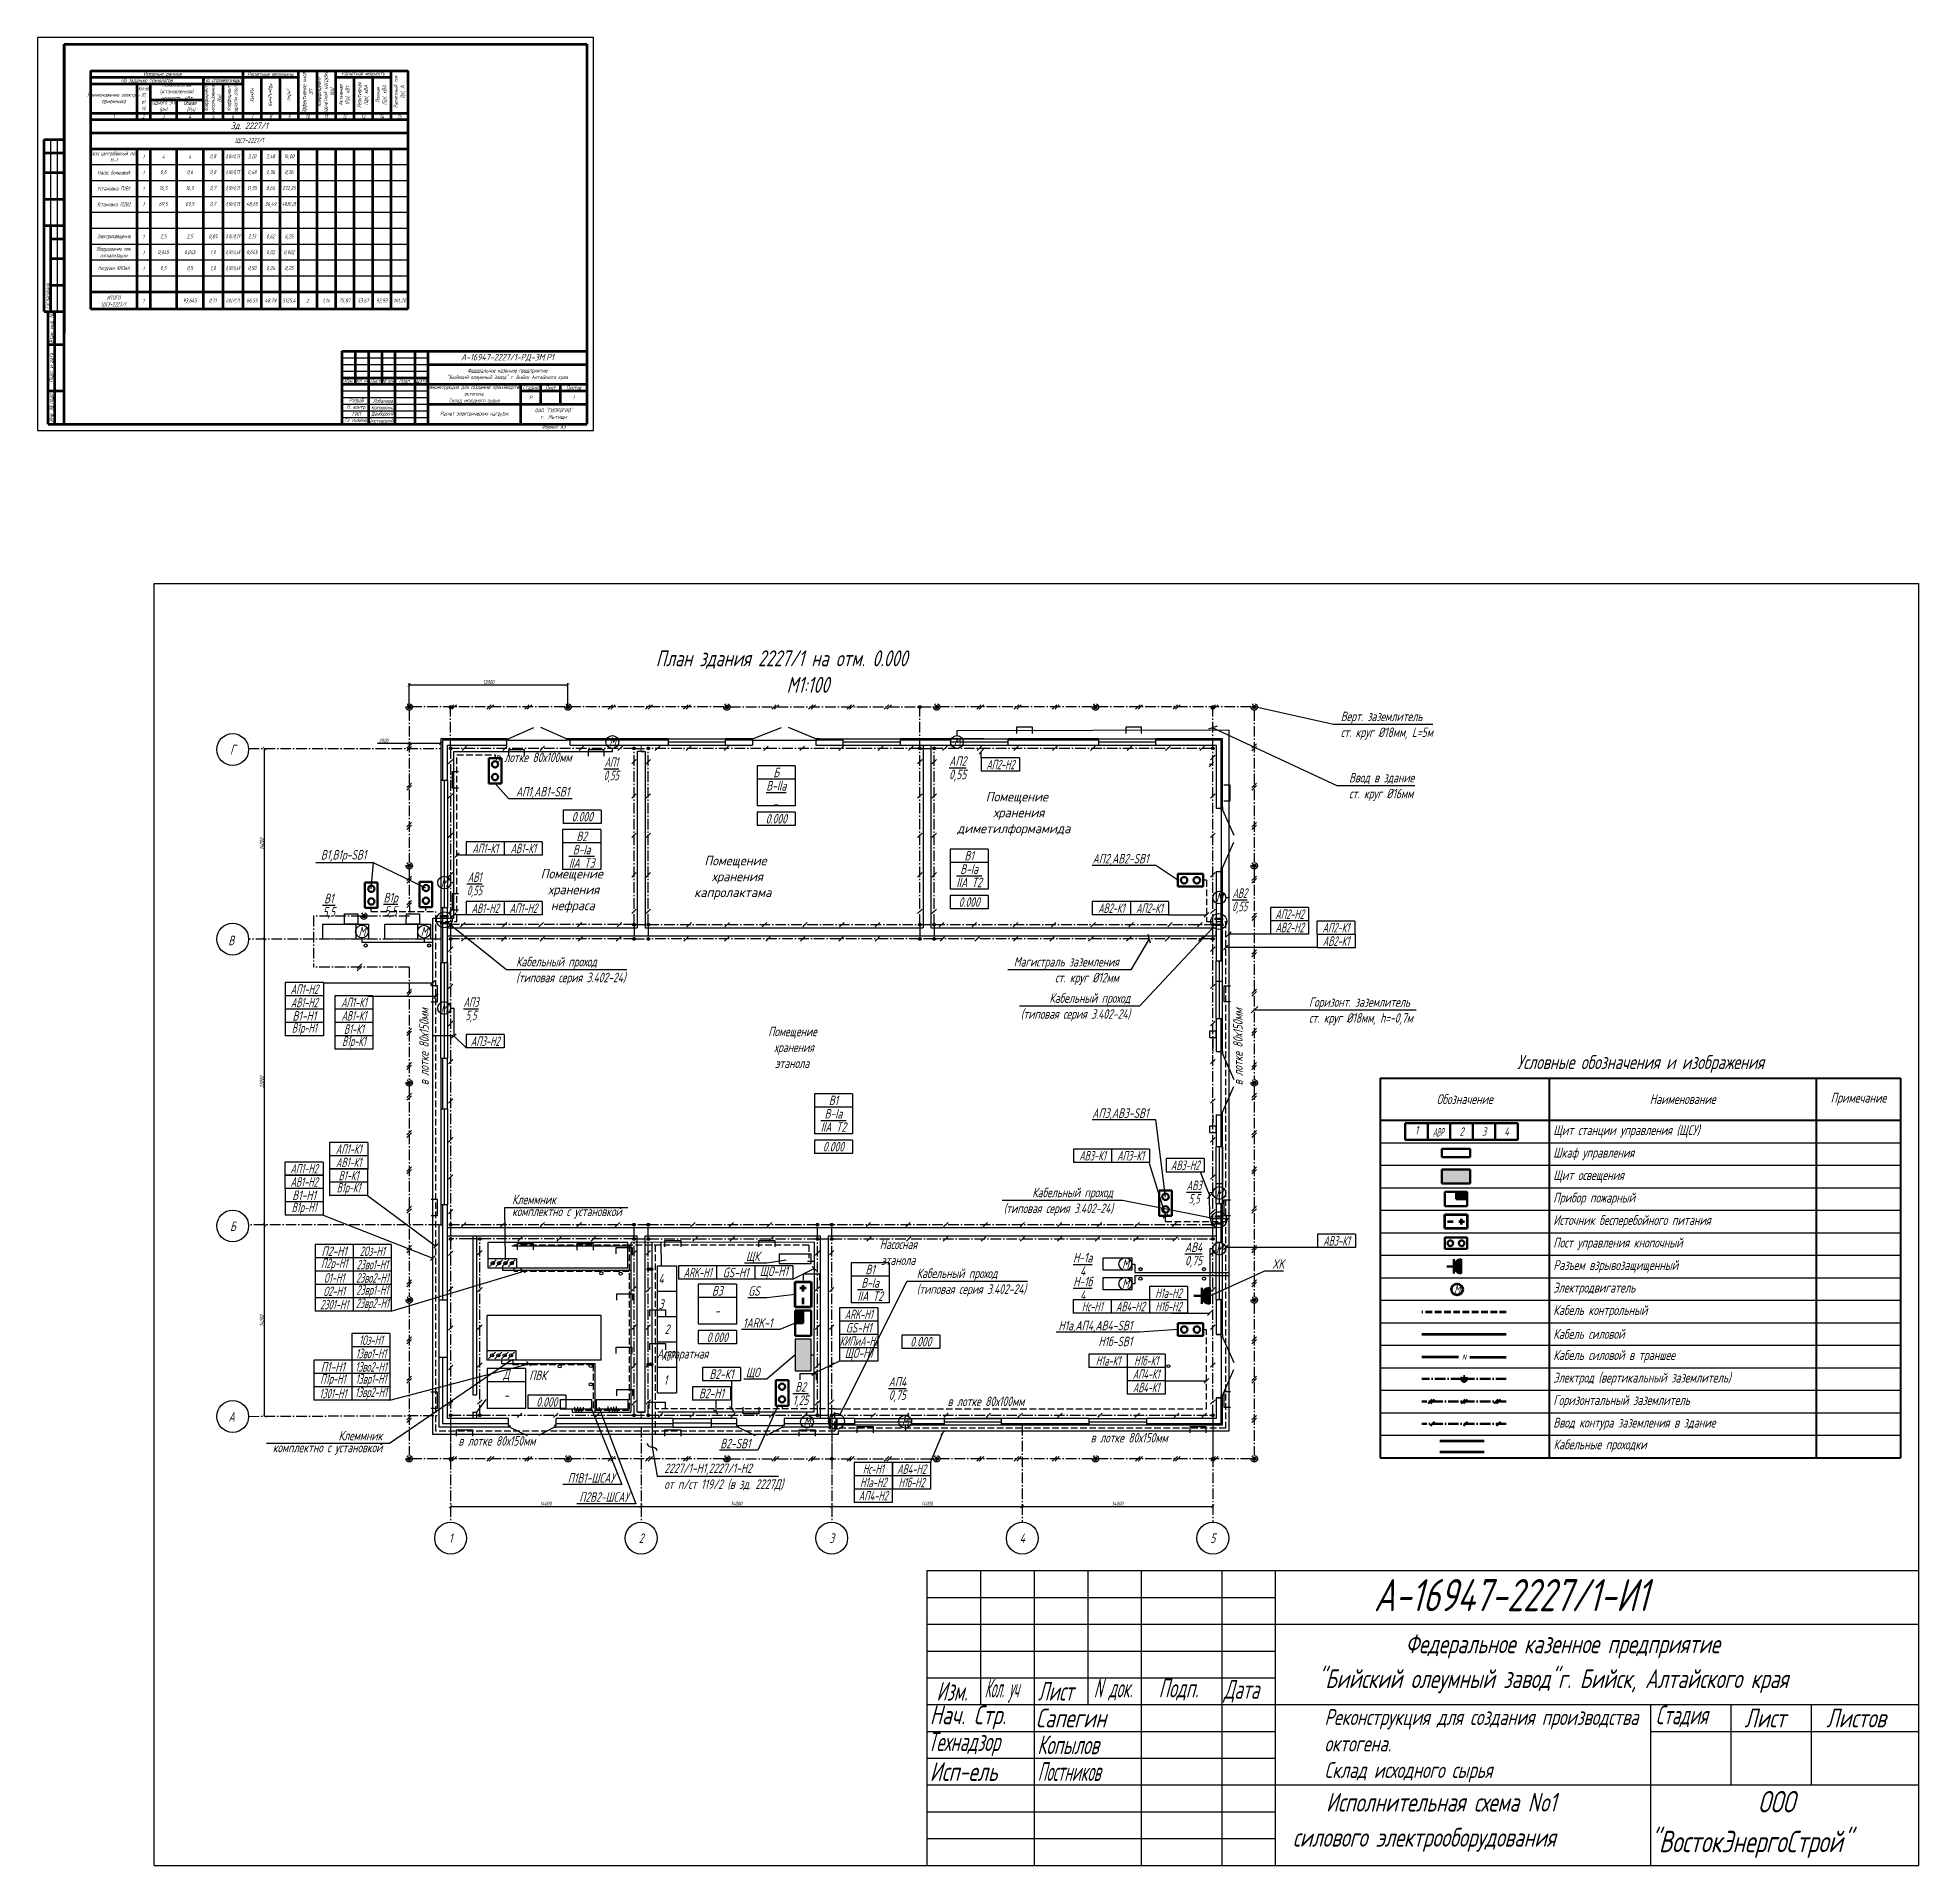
# Model space of a CAD drawing. Header units: millimetres. Extents: x 6735 to 13224, y -12144 to -9633.
# Drawn here: x 11798 to 13219, y -11015 to -9633 of the extents above; entities that cross this region are included whole.
import ezdxf
from ezdxf import colors
from ezdxf.entities.mleader import LeaderData, LeaderLine
from ezdxf.enums import TextEntityAlignment as Align
from ezdxf.math import Vec2, Vec3

# ---------------------------------------------------------------- set-up
doc = ezdxf.new("R2010")
doc.units = ezdxf.units.MM
for name, pattern in [('Cплошная', [0]), ('gost5', [7, 5, -2, 0]), ('gost6', [12, 8, -1.5, 1, -1.5])]:
    doc.linetypes.add(name, pattern=pattern)
doc.layers.get('Defpoints').update_dxf_attribs({"color": 33})
for name, color, linetype, lineweight in [('Заземление (Вновь)', 6, 'gost6', 50), ('ИИ_ОФОРМЛЕНИЕ_025', 7, 'Continuous', 25), ('КаБель контрольный (Вновь)', 142, 'gost5', 60), ('КаБель силовой (Вновь)', 1, 'Continuous', 60), ('Линия выноска', 137, 'Continuous', 25), ('Осевая', 4, 'gost6', 25), ('ППК и др. приБоры', 171, 'Continuous', 50), ('Размерная', 4, 'Continuous', 25), ('Рамка толстая', 7, 'Continuous', 60), ('Рамка тонкая', 5, 'Continuous', 25), ('Спецификация', 9, 'Continuous', 25), ('Строительный', 251, 'Continuous', 13), ('ТаБлица', 253, 'Continuous', 25), ('Текст', 2, 'Continuous', 25), ('Штампы', 252, 'Continuous', 25), ('Щиты пульты (Вновь)', 5, 'Continuous', 50), ('Эл. аппараты (Вновь)', 93, 'Continuous', 50), ('ЭлектрооБорудование (Вновь)', 160, 'Continuous', 60)]:
    doc.layers.add(name, color=color, linetype=linetype, lineweight=lineweight)
doc.styles.add('Simplex', font='simplex.shx', dxfattribs={"width": 0.7, "oblique": 15})
doc.styles.get("Standard").update_dxf_attribs({"font": 'arial.ttf'})
doc.dimstyles.new('ISO-25', dxfattribs={"dimtxt": 3, "dimasz": 2.5, "dimexe": 1.25, "dimexo": 0.625, "dimtad": 1, "dimtxsty": 'Simplex', "dimcen": 2.5, "dimclrt": 2, "dimadec": 0, "dimazin": 0, "dimtfac": 1, "dimtmove": 0, "dimatfit": 3, "dimfxl": 1, "dimarcsym": 0})

msp = doc.modelspace()

# ---------------------------------------------------------------- texts
at = {"color": 18, "lineweight": -2, "true_color": 0x000000, "style": 'Simplex', "oblique": 15}
for s, height, width, p in [('А-16947-2227/1-И1', 24.3, 0.7, (12807.8849, -10822.50609)), ('Федеральное казенное предприятие', 14.175, 0.7, (12831.731, -10854.2793)), ('"Бийский олеумный завод"г. Бийск, Алтайского края', 14.175, 0.7, (12765.25994, -10880.6043)), ('Изм.', 14.175, 0.6, (12477.33005, -10890.0543)), ('Кол. уч', 14.175, 0.4, (12513.68442, -10887.6918)), ('Лист', 14.175, 0.6, (12554.00485, -10890.0543)), ('N', 14.175, 0.5, (12596.20239, -10887.6918)), ('док.', 14.175, 0.5, (12607.47645, -10887.6918)), ('Подп.', 14.175, 0.6, (12645.20255, -10887.6918)), ('Дата', 14.175, 0.6, (12694.40615, -10888.7043)), ('Нач. Стр.', 14.175, 0.7, (12472.29048, -10907.9418)), ('Сапегин', 14.175, 0.7, (12552.38615, -10910.3043)), ('Стадия', 14.175, 0.6, (13020.83225, -10907.9418)), ('Лист', 14.175, 0.7, (13087.92423, -10910.3043)), ('Листов', 14.175, 0.7, (13149.77197, -10910.3043)), ('Технадзор', 14.175, 0.6, (12470.94048, -10928.1918)), ('Копылов', 14.175, 0.6, (12553.56048, -10930.5543)), ('Исп-ель', 14.175, 0.7, (12472.29048, -10950.8043)), ('Постников', 14.175, 0.5, (12553.83048, -10950.8043)), ('Исполнительная схема No1', 14.175, 0.7, (12771.73736, -10973.92826)), ('ООО', 16.2, 0.7, (13098.14009, -10974.57394)), ('силового электрооборудования', 14.175, 0.7, (12746.67648, -11000.4502)), ('"ВостокЭнергоСтрой"', 16.2, 0.7, (13016.48635, -11004.65966))]:
    msp.add_text(s, height=height, dxfattribs=dict(at, width=width)).set_placement(p)
at = {"layer": 'ИИ_ОФОРМЛЕНИЕ_025', "lineweight": -2, "insert": (12770.57225, -10896.5149), "char_height": 12, "attachment_point": 1}
msp.add_mtext_dynamic_manual_height_columns('{\\Fsimplex|c204;\\Q15;\\W0.7;\\C2;Реконструкция для создания производства октогена. \\PСклад исходного сырья}', width=276.2589272, gutter_width=12.5, heights=[0], dxfattribs=at)
at = {"layer": 'КаБель силовой (Вновь)', "style": 'Simplex', "oblique": 15, "width": 0.7}
msp.add_text('N', height=4.25032, dxfattribs=at).set_placement((12876.06912, -10630.45387), align=Align.MIDDLE_CENTER)
at = {"layer": 'ТаБлица', "color": 2, "style": 'Simplex'}
for s, insert, char_height, width, attachment_point in [('Условные обозначения и изображения', (13009.35785, -10408.97108), 10.625791, 393.1542652, 5), ('Обозначение', (12876.53546, -10435.53556), 7.4380537, 127.5094914, 5), ('Наименование', (13041.23522, -10435.53556), 7.4380537, 201.8900281, 5), ('Примечание', (13174.05761, -10435.53556), 7.438054, 63.7547457, 5), ('Щит станции управления (ЩСУ)', (12943.47794, -10459.97487), 7.4380537, 195.5145535, 4), ('Шкаф управления', (12943.47794, -10476.97614), 7.4380537, 195.5145535, 4), ('Щит освещения', (12943.47794, -10493.97741), 7.4380537, 195.5145535, 4), ('Прибор пожарный', (12943.47794, -10510.97867), 7.4380537, 195.5145535, 4), ('Источник бесперебойного питания', (12943.47794, -10527.97994), 7.4380537, 195.5145535, 4), ('Пост управления кнопочный', (12943.47794, -10544.9812), 7.4380537, 195.5145535, 4), ('Разъем взрывозащищенный', (12943.47794, -10561.98247), 7.4380537, 195.5145535, 4), ('Электродвигатель', (12943.47794, -10578.98373), 7.4380537, 195.5145535, 4), ('Кабель контрольный', (12943.47794, -10595.985), 7.4380537, 195.5145535, 4), ('Кабель силовой', (12943.47794, -10612.98626), 7.4380537, 195.5145535, 4), ('Кабель силовой в траншее ', (12943.47794, -10629.98753), 7.4380537, 195.5145535, 4), ('Электрод (вертикальный заземлитель) ', (12943.47794, -10646.9888), 7.4380537, 195.5145535, 4), ('Горизонтальный заземлитель', (12943.47794, -10663.99006), 7.4380537, 195.5145535, 4), ('Ввод контура заземления в здание', (12943.47794, -10680.99133), 7.4380537, 195.5145535, 4), ('Кабельные проходки', (12943.69281, -10697.50183), 7.4380537, 195.5145535, 4)]:
    msp.add_mtext(s, dxfattribs=dict(at, insert=insert, char_height=char_height, width=width, attachment_point=attachment_point))
at = {"layer": 'Текст', "lineweight": 25, "style": 'Simplex', "oblique": 15}
for s, width, p in [('Г', 0.7, (11945.55796, -10171.3484)), ('В', 0.7, (11944.40776, -10315.64504)), ('Б', 0.7, (11945.66644, -10531.61154)), ('4', 0.7, (12269.20843, -10571.2349)), ('3', 0.7, (12269.20843, -10590.4349)), ('2', 0.7, (12273.66124, -10609.41249)), ('АВР', 0.4, (12274.3668, -10629.47158)), ('1', 0.7, (12272.54507, -10647.81249)), ('А', 0.7, (11944.66057, -10675.61532)), ('1', 0.7, (12110.20843, -10767.3149)), ('2', 0.7, (12254.20843, -10767.3149)), ('3', 0.7, (12398.19732, -10767.3149)), ('4', 0.7, (12542.20843, -10767.3149)), ('5', 0.7, (12686.20843, -10767.3149))]:
    msp.add_text(s, height=7.2, dxfattribs=dict(at, width=width)).set_placement(p, align=Align.MIDDLE_CENTER)
at = {"layer": 'Текст', "lineweight": 25, "style": 'Simplex', "oblique": 15, "width": 0.7}
for s, p in [('в лотке 80х100мм', (12143.62527, -10180.85239)), ('в лотке 80х100мм', (12485.72125, -10667.50941)), ('в лотке 80х150мм', (12593.86227, -10695.0155)), ('в лотке 80х150мм', (12116.0567, -10697.40354))]:
    msp.add_text(s, height=7.2, dxfattribs=at).set_placement(p)
for p in [(12093.66238, -10425.08565), (12708.71732, -10425.08565)]:
    msp.add_text('в лотке 80х150мм', height=7.2, rotation=90, dxfattribs=at).set_placement(p)
at = {"layer": 'Текст', "lineweight": 20, "style": 'Simplex', "oblique": 15}
for s, height, width, p in [('1', 6.37547, 0.7, (12840.16374, -10459.04011)), ('АВР', 6.375475, 0.4, (12856.4043, -10460.65322)), ('2', 6.37547, 0.7, (12874.16627, -10460.02846)), ('3', 6.37547, 0.7, (12891.16754, -10460.02846)), ('4', 6.37547, 0.7, (12908.1688, -10460.02846))]:
    msp.add_text(s, height=height, dxfattribs=dict(at, width=width)).set_placement(p, align=Align.MIDDLE_CENTER)
at = {"layer": 'Текст', "lineweight": 25, "style": 'Simplex'}
for s, width, insert, char_height, attachment_point in [('\\pi47.49853;План здания 2227/1 на отм. 0.000\\P\\pi146.29853;М1:100', 335.2, (12217.78961, -10112.42801), 12, 4), ('\\A1;{\\W0.6;\\SАП1/0,55;}', 3.5, (12231.62485, -10185.89703), 7.2, 5), ('Б', 3.5, (12356.27231, -10188.65922), 7.2, 5), ('\\A1;\\SАП2/0,55;', 3.5, (12493.39562, -10185.10506), 7.2, 5), ('{\\W0.5;АП2-Н2}', 3.5, (12525.62324, -10182.7229), 7.2, 5), ('\\A1;\\SВ-IIа/_;', 3.5, (12356.27231, -10203.77922), 7.2, 5), ('\\pi-5.86714;{\\W0.9;Помещение \\P\\pi-0.18451;хранения \\P\\pi-27.46011;диметилформамида}', 43.5, (12520.43356, -10219.94552), 7.2, 4), ('0.000', 3.5, (12209.67906, -10222.11288), 7.2, 5), ('0.000', 3.5, (12356.27231, -10223.69922), 7.2, 5), ('{\\W0.6;АП1-К1}', 3.5, (12136.29404, -10246.08491), 7.2, 5), ('{\\W0.6;АВ1-К1}', 3.5, (12165.08041, -10246.08829), 7.2, 5), ('\\A1;{\\H1x;\\SВ-Iа/IIA T3;}', 3.5, (12209.24886, -10252.04501), 7.2, 5), ('В2', 3.5, (12209.24886, -10236.92501), 7.2, 5), ('\\pi-5.86714;{\\W0.9;Помещение \\P\\pi-0.18451;хранения \\P\\pi1.82121;нефраса}', 43.5, (12184.08619, -10278.13755), 7.2, 4), ('\\pi-5.86714;{\\W0.9;Помещение \\P\\pi-0.18451;хранения \\P\\pi-13.60736;капролактама}', 43.5, (12307.80852, -10268.24816), 7.2, 4), ('\\A1;\\SВ-Iа/IIA T2;', 3.5, (12502.01955, -10266.7229), 7.2, 5), ('В1', 3.5, (12502.01955, -10251.6029), 7.2, 5), ('\\A1;{\\W0.6;\\SАВ1/0,55;}', 3.5, (12128.25938, -10272.81128), 7.2, 5), ('\\A1;\\SВ1/5,5;', 3.5, (12018.14292, -10288.99676), 7.2, 5), ('\\A1;\\SВ1р/5,5;', 3.5, (12064.84899, -10288.30629), 7.2, 5), ('{\\W0.6;АВ1-Н2}', 3.5, (12136.29404, -10291.319), 7.2, 5), ('{\\W0.6;АП1-Н2}', 3.5, (12165.09034, -10291.30226), 7.2, 5), ('0.000', 3.5, (12502.01955, -10286.6429), 7.2, 5), ('{\\W0.6;АВ2-К1}', 3.5, (12609.46973, -10291.25055), 7.2, 5), ('{\\W0.6;АП2-К1}', 3.5, (12638.26973, -10291.25055), 7.2, 5), ('\\A1;{\\W0.6;\\SАВ2/0,55;}', 3.5, (12706.4895, -10284.9145), 7.2, 5), ('{\\W0.6;АП2-Н2}', 3.5, (12744.168, -10295.80261), 7.2, 5), ('{\\W0.6;АВ2-Н2}', 3.5, (12744.168, -10305.84822), 7.2, 5), ('{\\W0.6;АП2-К1}', 3.5, (12779.2016, -10305.98488), 7.2, 5), ('{\\W0.6;АВ2-К1}', 3.5, (12779.32087, -10316.1364), 7.2, 5), ('{\\W0.6;АП1-Н2}', 3.5, (11999.62195, -10352.48514), 7.2, 5), ('{\\W0.5;АВ1-Н2}', 3.5, (11999.62195, -10362.56514), 7.2, 5), ('{\\W0.6;АП1-К1}', 3.5, (12037.11338, -10362.4722), 7.2, 5), ('\\A1;{\\W0.6;\\SАП3/5,5;}', 3.5, (12125.58986, -10367.22756), 7.2, 5), ('В1-Н1', 3.5, (11999.62195, -10372.64514), 7.2, 5), ('{\\W0.5;АВ1-К1}', 3.5, (12037.11338, -10372.5522), 7.2, 5), ('{\\W0.6;В1р-Н1}', 3.5, (11999.62195, -10382.72514), 7.2, 5), ('{\\W0.5;В1р-К1}', 3.5, (12037.11338, -10392.7122), 7.2, 5), ('{\\W0.6;В1-К1}', 3.5, (12037.11338, -10382.6322), 7.2, 5), ('{\\W0.6;АП3-Н2}', 3.5, (12136.29404, -10391.81996), 7.2, 5), ('\\pi0.17066;Помещение \\P\\pi4.54692;хранения \\P\\pi5.28472;этанола', 43.5, (12350.08653, -10396.42106), 7.2, 4), ('\\A1;\\SВ-Iа/IIA T2;', 3.5, (12399.46997, -10451.5831), 7.2, 5), ('В1', 3.5, (12399.46997, -10436.4631), 7.2, 5), ('{\\W0.6;АП1-К1}', 3.5, (12033.15777, -10473.29814), 7.2, 5), ('0.000', 3.5, (12399.46997, -10471.5031), 7.2, 5), ('{\\W0.6;АВ3-К1}', 3.5, (12595.23341, -10478.31186), 7.2, 5), ('{\\W0.6;АП3-К1}', 3.5, (12624.03341, -10478.31186), 7.2, 5), ('{\\W0.6;АП1-Н2}', 3.5, (11999.42574, -10488.13554), 7.2, 5), ('{\\W0.6;АВ1-К1}', 3.5, (12033.12251, -10483.3409), 7.2, 5), ('{\\W0.6;АВ3-Н2}', 3.5, (12665.25317, -10485.56636), 7.2, 5), ('{\\W0.6;АВ1-Н2}', 3.5, (11999.42574, -10498.13952), 7.2, 5), ('{\\W0.5;В1р-К1}', 3.5, (12033.06373, -10503.42035), 7.2, 5), ('{\\W0.6;В1-К1}', 3.5, (12033.06373, -10493.34035), 7.2, 5), ('\\A1;{\\W0.6;\\SАВ3/5,5;}', 3.5, (12672.03957, -10505.76343), 7.2, 5), ('{\\W0.6;В1р-Н1}', 3.5, (11999.46373, -10518.28455), 7.2, 5), ('В1-Н1', 3.5, (11999.46373, -10508.20455), 7.2, 5), ('\\pi4.18692;Насосная \\P\\pi5.28472;этанола', 43.5, (12430.28329, -10551.22181), 7.2, 4), ('\\A1;\\SАВ4/0,75;', 3.5, (12671.62544, -10552.52117), 7.2, 5), ('{\\W0.6;АВ3-К1}', 3.5, (12779.6773, -10542.66651), 7.2, 5), ('{\\W0.6;П2р-Н1}', 3.5, (12022.18769, -10560.57838), 7.2, 5), ('П2-Н1', 3.5, (12022.18769, -10550.49838), 7.2, 5), ('{\\W0.5;2Зво1-Н1}', 3.5, (12050.98769, -10560.57838), 7.2, 5), ('{\\W0.6;2Оз-Н1}', 3.5, (12050.98769, -10550.49838), 7.2, 5), ('\\A1;\\SН-1а/4;', 3.5, (12587.85292, -10560.4032), 7.2, 5), ('\\A1;\\SН-1а/4;', 3.5, (12587.86404, -10560.4032), 7.2, 5), ('{\\W0.6;О1-Н1}', 3.5, (12022.18769, -10570.65838), 7.2, 5), ('{\\W0.5;2Зво2-Н1}', 3.5, (12050.98769, -10570.65838), 7.2, 5), ('{\\W0.6;ARK-Н1}', 3.5, (12296.8147, -10566.62856), 7.2, 5), ('GS-Н1', 3.5, (12325.6147, -10566.62856), 7.2, 5), ('ЩО-Н1', 3.5, (12354.4147, -10566.62856), 7.2, 5), ('\\A1;\\SВ-Iа/IIA T2;', 3.5, (12427.22095, -10579.42008), 7.2, 5), ('В1', 3.5, (12427.22095, -10564.30008), 7.2, 5), ('\\A1;\\SН-1б/4;', 3.5, (12587.85292, -10578.50714), 7.2, 5), ('\\A1;\\SН-1б/4;', 3.5, (12587.86404, -10578.50714), 7.2, 5), ('{\\W0.6;2З01-Н1}', 3.5, (12022.18769, -10590.81838), 7.2, 5), ('{\\W0.6;О2-Н1}', 3.5, (12022.18769, -10580.73838), 7.2, 5), ('{\\W0.5;2Звр2-Н1}', 3.5, (12050.98769, -10590.81838), 7.2, 5), ('{\\W0.5;2Звр1-Н1}', 3.5, (12050.98769, -10580.73838), 7.2, 5), ('В3', 3.5, (12311.72062, -10580.45276), 7.2, 5), ('{\\W0.6;Н1а-Н2}', 3.5, (12652.64329, -10582.1874), 7.2, 5), ('\\A1;-', 3.5, (12311.72062, -10595.57276), 7.2, 5), ('{\\W0.6;ARK-Н1}', 3.5, (12418.57196, -10598.23653), 7.2, 5), ('{\\W0.6;Нс-Н1}', 3.5, (12595.04329, -10592.2674), 7.2, 5), ('{\\W0.6;АВ4-Н2}', 3.5, (12623.84329, -10592.2674), 7.2, 5), ('{\\W0.6;Н1б-Н2}', 3.5, (12652.64329, -10592.2674), 7.2, 5), ('{\\W0.6;1Оз-Н1}', 3.5, (12049.99473, -10617.70282), 7.2, 5), ('0.000', 3.5, (12311.72062, -10615.49276), 7.2, 5), ('{\\W0.5;КИПиА-Н1}', 3.5, (12418.57196, -10618.39653), 7.2, 5), ('GS-Н1', 3.5, (12418.57196, -10608.31653), 7.2, 5), ('0.000', 3.5, (12465.50894, -10618.85567), 7.2, 5), ('{\\W0.5;1Зво1-Н1}', 3.5, (12049.99473, -10627.78282), 7.2, 5), ('\\pi-1.81308;Аппаратная', 43.5, (12267.89387, -10628.92005), 7.2, 4), ('ЩО-Н1', 3.5, (12418.57196, -10628.47653), 7.2, 5), ('{\\W0.6;Н1а-К1}', 3.5, (12606.99732, -10633.26321), 7.2, 5), ('{\\W0.6;Н1б-К1}', 3.5, (12635.79732, -10633.26321), 7.2, 5), ('{\\W0.6;П1р-Н1}', 3.5, (12021.19473, -10647.94285), 7.2, 5), ('П1-Н1', 3.5, (12021.19473, -10637.86285), 7.2, 5), ('{\\W0.5;1Зво2-Н1}', 3.5, (12049.99473, -10637.86282), 7.2, 5), ('{\\W0.5;1Звр1-Н1}', 3.5, (12049.99473, -10647.94282), 7.2, 5), ('Д', 3.5, (12152.28221, -10644.1336), 7.2, 5), ('\\pi13.82538;ПВК', 43.5, (12155.7596, -10644.30684), 7.2, 4), ('В2-К1', 3.5, (12314.86552, -10643.3177), 7.2, 5), ('{\\W0.5;АП4-К1}', 3.5, (12635.79732, -10643.34321), 7.2, 5), ('{\\W0.6;1З01-Н1}', 3.5, (12021.19473, -10658.02282), 7.2, 5), ('{\\W0.5;1Звр2-Н1}', 3.5, (12049.99473, -10658.02282), 7.2, 5), ('В2-Н1', 3.5, (12307.29559, -10657.92872), 7.2, 5), ('\\A1;\\SВ2/1,25;', 3.5, (12374.64817, -10658.04483), 7.2, 5), ('\\A1;\\SАП4/0,75;', 3.5, (12447.78108, -10654.14275), 7.2, 5), ('{\\W0.5;АВ4-К1}', 3.5, (12635.79732, -10653.42321), 7.2, 5), ('\\A1;-', 3.5, (12152.28221, -10659.2536), 7.2, 5), ('0.000', 3.5, (12182.86867, -10664.39405), 7.2, 5), ('{\\W0.6;Нс-Н1}', 3.5, (12429.57437, -10715.0942), 7.2, 5), ('{\\W0.6;АВ4-Н2}', 3.5, (12458.51154, -10715.15517), 7.2, 5), ('{\\W0.6;Н1а-Н2}', 3.5, (12429.57437, -10725.1742), 7.2, 5), ('{\\W0.6;Н1б-Н2}', 3.5, (12458.51158, -10725.23521), 7.2, 5), ('{\\W0.6;АП4-Н2}', 3.5, (12429.57437, -10735.25414), 7.2, 5)]:
    msp.add_mtext_dynamic_manual_height_columns(s, width=width, gutter_width=12.5, heights=[0], dxfattribs=dict(at, insert=insert, char_height=char_height, attachment_point=attachment_point))
at = {"layer": 'Штампы', "color": 2, "attachment_point": 5, "style": 'Simplex'}
for s, insert, char_height, width in [('По заданию технологов', (11880.60386, -9665.85745), 3, 85), ('Исходные данные', (11892.60386, -9660.85745), 3, 109), ('{\\W0.8;По справочнику}', (11938.10386, -9665.85745), 3, 30), ('Расчетные величины', (11974.10386, -9660.85745), 3, 42), ('Расчетная мощность', (12044.10386, -9660.85745), 3, 42), ('Наименование электро-\\Pприемника', (11855.60386, -9679.35745), 3, 35), ('{\\W0.5;Кол-во ЭП, \\Pшт\\P(n)}', (11878.10386, -9679.35745), 3, 10), ('Номинальная  \\P(установленная) \\Pмощность, кВт', (11903.10386, -9674.35745), 3, 40), ('1', (11855.60386, -9692.85745), 3, 35), ('2', (11878.10386, -9692.85745), 3, 10), ('Одного ЭП (pн)', (11893.10386, -9685.35745), 3, 20), ('3', (11893.10386, -9692.85745), 3, 20), ('Общая\\P (Pн)', (11913.10386, -9685.35745), 3, 20), ('4', (11913.10386, -9692.85745), 3, 20), ('5', (11930.60386, -9692.85745), 3, 15), ('6', (11945.60386, -9692.85745), 3, 15), ('7', (11960.10386, -9692.85745), 3, 14), ('8', (11974.10386, -9692.85745), 3, 14), ('9', (11988.10386, -9692.85745), 3, 14), ('10', (12002.10386, -9692.85745), 3, 14), ('11', (12016.10386, -9692.85745), 3, 14), ('12', (12030.10386, -9692.85745), 3, 14), ('13', (12044.10386, -9692.85745), 3, 14), ('14', (12058.10386, -9692.85745), 3, 14), ('15', (12071.60386, -9692.85745), 3, 13), ('{\\W0.6;Насос центробежный} поз. Н-1', (11855.60386, -9723.35745), 3, 35), ('0,8', (11930.60386, -9723.35745), 3, 15), ('{\\W0.5;0,80/0,75}', (11945.60386, -9723.35745), 3, 15), ('3,20', (11960.10386, -9723.35745), 3, 14), ('2,40', (11974.10386, -9723.35745), 3, 14), ('16,00', (11988.10386, -9723.35745), 3, 14), ('Насос бочковой', (11855.60386, -9735.35745), 3, 35), ('1', (11878.10386, -9723.35745), 3, 10), ('1', (11878.10386, -9735.35745), 3, 10), ('0,6', (11893.10386, -9735.35745), 3, 20), ('4', (11893.10386, -9723.35745), 3, 20), ('0,6', (11913.10386, -9735.35745), 3, 20), ('4', (11913.10386, -9723.35745), 3, 20), ('0,8', (11930.60386, -9735.35745), 3, 15), ('{\\W0.5;0,80/0,75}', (11945.60386, -9735.35745), 3, 15), ('0,48', (11960.10386, -9735.35745), 3, 14), ('0,36', (11974.10386, -9735.35745), 3, 14), ('0,36', (11988.10386, -9735.35745), 3, 14), ('Установка П1В1', (11855.60386, -9747.35745), 3, 35), ('1', (11878.10386, -9747.35745), 3, 10), ('16,5', (11893.10386, -9747.35745), 3, 20), ('16,5', (11913.10386, -9747.35745), 3, 20), ('0,7', (11930.60386, -9747.35745), 3, 15), ('{\\W0.5;0,80/0,75}', (11945.60386, -9747.35745), 3, 15), ('11,55', (11960.10386, -9747.35745), 3, 14), ('8,66', (11974.10386, -9747.35745), 3, 14), ('272,25', (11988.10386, -9747.35745), 3, 14), ('Установка П2В2', (11855.60386, -9759.35745), 3, 35), ('1', (11878.10386, -9759.35745), 3, 10), ('69,5', (11893.10386, -9759.35745), 3, 20), ('69,5', (11913.10386, -9759.35745), 3, 20), ('0,7', (11930.60386, -9759.35745), 3, 15), ('{\\W0.5;0,80/0,75}', (11945.60386, -9759.35745), 3, 15), ('48,65', (11960.10386, -9759.35745), 3, 14), ('36,49', (11974.10386, -9759.35745), 3, 14), ('{\\W0.6;4830,25}', (11988.10386, -9759.35745), 3, 14), ('{\\W0.6;Оборудование пож. сигнализации}', (11855.60386, -9795.85745), 3, 35), ('{\\W0.6;Электроосвещение}', (11855.60386, -9783.85745), 3, 35), ('1', (11878.10386, -9783.85745), 3, 10), ('2,5', (11893.10386, -9783.85745), 3, 20), ('2,5', (11913.10386, -9783.85745), 3, 20), ('0,85', (11930.60386, -9783.85745), 3, 15), ('{\\W0.5;0,96/0,29}', (11945.60386, -9783.85745), 3, 15), ('2,13', (11960.10386, -9783.85745), 3, 14), ('0,62', (11974.10386, -9783.85745), 3, 14), ('6,25', (11988.10386, -9783.85745), 3, 14), ('{\\W0.6;Нагрузки КИПиА}', (11855.60386, -9807.85745), 3, 35), ('1', (11878.10386, -9795.85745), 3, 10), ('1', (11878.10386, -9807.85745), 3, 10), ('0,045', (11893.10386, -9795.85745), 3, 20), ('0,5', (11893.10386, -9807.85745), 3, 20), ('0,045', (11913.10386, -9795.85745), 3, 20), ('0,5', (11913.10386, -9807.85745), 3, 20), ('1,0', (11930.60386, -9795.85745), 3, 15), ('1,0', (11930.60386, -9807.85745), 3, 15), ('{\\W0.5;0,90/0,48}', (11945.60386, -9795.85745), 3, 15), ('{\\W0.5;0,90/0,48}', (11945.60386, -9807.85745), 3, 15), ('0,045', (11960.10386, -9795.85745), 3, 14), ('0,50', (11960.10386, -9807.85745), 3, 14), ('0,24', (11974.10386, -9807.85745), 3, 14), ('0,02', (11974.10386, -9795.85745), 3, 14), ('0,002', (11988.10386, -9795.85745), 3, 14), ('0,25', (11988.10386, -9807.85745), 3, 14), ('А-16947-2227/1-РД-ЭМ.Р1', (12153.10386, -9875.35745), 5, 120), ('Изм.', (12033.10386, -9892.85745), 3, 10), ('{\\W0.5;Кол. уч}', (12043.10386, -9892.85745), 3, 10), ('{\\W0.7;Лист}', (12053.10386, -9892.85745), 3, 10), ('{\\fArial|b0|i0|c204|p34;\\W0.6;№ \\Fsimplex|c204;док.}', (12063.10386, -9892.85745), 3, 10), ('Подп.', (12075.60386, -9892.85745), 3, 15), ('{\\W0.7;Дата}', (12088.10386, -9892.85745), 3, 10), ('Федеральное казенное предприятие\\P"Бийский олеумный завод" г. Бийск Алтайского края', (12153.10386, -9887.85745), 3, 120), (' Разраб', (12038.10386, -9907.85745), 3, 20), ('Реконструкция для создания производства октогена. \\PСклад исходного сырья', (12128.10386, -9902.85745), 3, 70), ('{\\W0.7;Стадия}', (12170.60386, -9897.85745), 3, 15), ('Р', (12170.60386, -9905.35745), 3, 15), ('Лист', (12185.60386, -9897.85745), 3, 15), ('Листов', (12203.10386, -9897.85745), 3, 20), ('1', (12203.10386, -9905.35745), 3, 20), (' Н. контр.', (12038.10386, -9912.85745), 3, 20), (' ГИП', (12038.10386, -9917.85745), 3, 20), ('{\\W0.6; Шамборский}', (12058.10386, -9917.85745), 3, 20), (' Кокошкина', (12058.10386, -9912.85745), 3, 20), (' Лобанова', (12058.10386, -9907.85745), 3, 20), ('Расчет электрических нагрузок', (12128.10386, -9917.85745), 3, 70), ('ОАО "ГИПРОГИВ"\\Pг.  Мытищи', (12188.10386, -9917.85745), 3, 50), ('{\\W0.6; Гл. инженер}', (12038.10386, -9922.85745), 3, 20), ('Чистовский', (12057.57426, -9922.85745), 3, 17.5589166), ('Формат А3', (12188.10386, -9927.85745), 3, 50)]:
    msp.add_mtext(s, dxfattribs=dict(at, insert=insert, char_height=char_height, width=width))
at = {"layer": 'Штампы', "color": 2, "char_height": 3, "rotation": 90, "style": 'Simplex'}
for s, insert, width, attachment_point in [('Эффективное число ЭП', (12002.10386, -9674.35745), 32, 5), ('Коэффициент расчетной нагрузки (Кр)', (12016.10386, -9674.35745), 32, 5), ('Расчетный ток \\P(Iр), А', (12071.60386, -9674.35745), 32, 5), ('{\\W0.6;Коэффициент использования (Ки)}', (11930.60386, -9679.35745), 22, 5), ('{\\W0.6;Коэффициент мощности cos\\fArial|b0|i0|c0|p34;\\H0.66667x;φ\\Fgost|c204;\\H1.5x;/tg\\fArial|b0|i0|c0|p34;\\H0.66667x;φ}', (11945.60386, -9679.35745), 22, 5), ('Ки*Pн', (11960.10386, -9676.85745), 27, 5), ('Ки*Pн*{\\W0.7;tg\\fArial|b0|i0|c0|p34;\\H0.66667x;\\W1;φ}', (11974.10386, -9676.85745), 27, 5), ('n*рн²', (11988.10386, -9676.85745), 27, 5), ('Активная \\P(Рр), кВт', (12030.10386, -9676.85745), 27, 5), ('Реактивная \\P(Qр), кВА', (12044.10386, -9676.85745), 27, 5), ('Полная \\P(Sр), кВА', (12058.10386, -9676.85745), 27, 5), ('Согласовано', (11805.60386, -9838.35745), 61, 4), ('Взам. инв. {\\fArial|b0|i0|c204|p34;№}', (11808.60386, -9852.85745), 25, 5), ('Подп. и дата', (11808.60386, -9882.85745), 35, 5), ('Инв. {\\fArial|b0|i0|c204|p34;№ }подл.', (11808.60386, -9912.85745), 25, 5)]:
    msp.add_mtext(s, dxfattribs=dict(at, insert=insert, width=width, attachment_point=attachment_point))
at = {"layer": 'Штампы', "color": 2, "lineweight": 30, "attachment_point": 5, "style": 'Simplex'}
for s, insert, char_height, width in [('Зд. 2227/1', (11958.10386, -9700.35745), 5, 240), ('ЩСУ-2227/1', (11958.10386, -9711.35745), 3.5, 240), ('{\\W0.7;ИТОГО \\PШСУ-2227/1}', (11855.60386, -9832.35745), 3, 35), ('7', (11878.10386, -9832.35745), 3, 10), ('93,645', (11913.10386, -9832.35745), 3, 20), ('0,71', (11930.35386, -9832.35745), 3, 14.5), ('{\\W0.5;0,82/0,71}', (11945.60386, -9832.35745), 3, 14), ('66,55', (11960.10386, -9832.35745), 3, 14), ('48,79', (11974.10386, -9832.35745), 3, 14), ('5125,4', (11988.10386, -9832.35745), 3, 14), ('{\\W0.6;2}', (12002.10386, -9832.35745), 3, 14), ('1,14', (12016.10386, -9832.35745), 3, 14), ('75,87', (12030.10386, -9832.35745), 3, 14), ('53,67', (12044.10386, -9832.35745), 3, 14), ('92,93', (12058.10386, -9832.35745), 3, 14), ('141,20', (12071.60386, -9832.35745), 3, 13)]:
    msp.add_mtext(s, dxfattribs=dict(at, insert=insert, char_height=char_height, width=width))
at = {"layer": 'ЭлектрооБорудование (Вновь)', "lineweight": 25, "char_height": 7.2, "attachment_point": 5, "style": 'Simplex'}
for insert in [(12232.44339, -10165.64663), (12492.81746, -10165.6349), (12105.36109, -10271.88013), (12691.07951, -10283.22717), (12043.22737, -10308.86109), (12090.14976, -10308.96075), (12105.36109, -10366.67328), (12691.07951, -10506.46163), (12691.07951, -10548.56434), (12620.07536, -10560.22017), (12620.07536, -10575.08952), (12379.50119, -10679.27112), (12453.63952, -10679.27112)]:
    msp.add_mtext_dynamic_manual_height_columns('М', width=3.0147096, gutter_width=12.5, heights=[0], dxfattribs=dict(at, insert=insert))
at = {"layer": 'ЭлектрооБорудование (Вновь)', "insert": (12870.80106, -10579.28054), "char_height": 6.37547, "attachment_point": 5, "style": 'Simplex'}
msp.add_mtext_dynamic_manual_height_columns('М', width=6.4067349, gutter_width=26.56448, heights=[0], dxfattribs=at)

# ---------------------------------------------------------------- blocks, each defined once
blk = doc.blocks.new('A$C64336E77')
at = {"layer": 'Рамка толстая'}
for p, q in [((20, 5), (20, 292)), ((20, 292), (415, 292)), ((415, 292), (415, 5)), ((20, 5), (415, 5))]:
    blk.add_line(p, q, dxfattribs=at)
at = {"layer": 'Рамка тонкая'}
for p, q in [((0, 297), (0, 0)), ((420, 297), (0, 297)), ((420, 0), (420, 297)), ((0, 0), (420, 0))]:
    blk.add_line(p, q, dxfattribs=at)
blk = doc.blocks.new('APF064500')
at = {"ltscale": 100}
for p, q in [((-100, 186.5), (-100, 198)), ((-100, 198), (100, 198)), ((-16.5, 186.5), (-100, 186.5)), ((-100, 0), (-100, 11.5)), ((-100, 11.5), (-16.5, 11.5)), ((100, 0), (-100, 0)), ((-3.5, 24.5), (-3.5, 173.5)), ((3.5, 24.5), (3.5, 173.5)), ((100, 186.5), (16.5, 186.5)), ((16.5, 11.5), (100, 11.5)), ((100, 198), (100, 186.5)), ((100, 11.5), (100, 0))]:
    blk.add_line(p, q, dxfattribs=at)
for centre, start, end in [((-16.5, 173.5), 0, 90), ((-16.5, 24.5), 270, 0), ((16.5, 173.5), 90, 180), ((16.5, 24.5), 180, 270)]:
    blk.add_arc(centre, 13, start, end, dxfattribs=at)
blk = doc.blocks.new('_ArchTick')
at = {"color": 0, "linetype": 'ByBlock', "const_width": 0.15}
blk.add_lwpolyline([(-0.5, -0.5), (0.5, 0.5)], dxfattribs=at)
blk = doc.blocks.new('*D523')
at = {"layer": 'Defpoints', "color": 0, "transparency": 16777216}
for p in [(12110.2, -10743.3), (12254.2, -10743.3), (12254.2, -10743.3)]:
    blk.add_point(p, dxfattribs=at)
at = {"layer": 'Размерная', "color": 0, "lineweight": -2, "transparency": 16777216}
for p, q in [((12110.2, -10743.3), (12254.2, -10743.3)), ((12110.2, -10743.9), (12110.2, -10744.6)), ((12254.2, -10742.7), (12254.2, -10742.1))]:
    blk.add_line(p, q, dxfattribs=at)
at = {"layer": 'Размерная', "color": 0, "lineweight": -2, "transparency": 16777216, "xscale": 2.5, "yscale": 2.5, "zscale": 2.5, "rotation": 180}
blk.add_blockref('_ArchTick', (12110.2, -10743.3), dxfattribs=at)
at = {"layer": 'Размерная', "color": 0, "lineweight": -2, "transparency": 16777216, "xscale": 2.5, "yscale": 2.5, "zscale": 2.5}
blk.add_blockref('_ArchTick', (12254.2, -10743.3), dxfattribs=at)
at = {"layer": 'Размерная', "color": 2, "lineweight": 25, "transparency": 16777216, "insert": (12182.2, -10741.2), "char_height": 3, "attachment_point": 5, "style": 'Simplex'}
blk.add_mtext('14000', dxfattribs=at)
blk = doc.blocks.new('*D524')
at = {"layer": 'Defpoints', "color": 0, "transparency": 16777216}
for p in [(12254.2, -10743.3), (12398.2, -10743.3), (12398.2, -10743.3)]:
    blk.add_point(p, dxfattribs=at)
at = {"layer": 'Размерная', "color": 0, "lineweight": -2, "transparency": 16777216}
for p, q in [((12254.2, -10743.3), (12398.2, -10743.3)), ((12254.2, -10743.9), (12254.2, -10744.6)), ((12398.2, -10742.7), (12398.2, -10742.1))]:
    blk.add_line(p, q, dxfattribs=at)
at = {"layer": 'Размерная', "color": 0, "lineweight": -2, "transparency": 16777216, "xscale": 2.5, "yscale": 2.5, "zscale": 2.5, "rotation": 180}
blk.add_blockref('_ArchTick', (12254.2, -10743.3), dxfattribs=at)
at = {"layer": 'Размерная', "color": 0, "lineweight": -2, "transparency": 16777216, "xscale": 2.5, "yscale": 2.5, "zscale": 2.5}
blk.add_blockref('_ArchTick', (12398.2, -10743.3), dxfattribs=at)
at = {"layer": 'Размерная', "color": 2, "lineweight": 25, "transparency": 16777216, "insert": (12326.2, -10741.2), "char_height": 3, "attachment_point": 5, "style": 'Simplex'}
blk.add_mtext('14000', dxfattribs=at)
blk = doc.blocks.new('*D525')
at = {"layer": 'Defpoints', "color": 0, "transparency": 16777216}
for p in [(12398.2, -10743.3), (12542.2, -10743.3), (12542.2, -10743.3)]:
    blk.add_point(p, dxfattribs=at)
at = {"layer": 'Размерная', "color": 0, "lineweight": -2, "transparency": 16777216}
for p, q in [((12398.2, -10743.3), (12542.2, -10743.3)), ((12398.2, -10743.9), (12398.2, -10744.6)), ((12542.2, -10742.7), (12542.2, -10742.1))]:
    blk.add_line(p, q, dxfattribs=at)
at = {"layer": 'Размерная', "color": 0, "lineweight": -2, "transparency": 16777216, "xscale": 2.5, "yscale": 2.5, "zscale": 2.5, "rotation": 180}
blk.add_blockref('_ArchTick', (12398.2, -10743.3), dxfattribs=at)
at = {"layer": 'Размерная', "color": 0, "lineweight": -2, "transparency": 16777216, "xscale": 2.5, "yscale": 2.5, "zscale": 2.5}
blk.add_blockref('_ArchTick', (12542.2, -10743.3), dxfattribs=at)
at = {"layer": 'Размерная', "color": 2, "lineweight": 25, "transparency": 16777216, "insert": (12470.2, -10741.2), "char_height": 3, "attachment_point": 5, "style": 'Simplex'}
blk.add_mtext('14000', dxfattribs=at)
blk = doc.blocks.new('*D526')
at = {"layer": 'Defpoints', "color": 0, "transparency": 16777216}
for p in [(12542.2, -10743.3), (12686.2, -10743.3), (12686.2, -10743.3)]:
    blk.add_point(p, dxfattribs=at)
at = {"layer": 'Размерная', "color": 0, "lineweight": -2, "transparency": 16777216}
for p, q in [((12542.2, -10743.3), (12686.2, -10743.3)), ((12542.2, -10743.9), (12542.2, -10744.6)), ((12686.2, -10742.7), (12686.2, -10742.1))]:
    blk.add_line(p, q, dxfattribs=at)
at = {"layer": 'Размерная', "color": 0, "lineweight": -2, "transparency": 16777216, "xscale": 2.5, "yscale": 2.5, "zscale": 2.5, "rotation": 180}
blk.add_blockref('_ArchTick', (12542.2, -10743.3), dxfattribs=at)
at = {"layer": 'Размерная', "color": 0, "lineweight": -2, "transparency": 16777216, "xscale": 2.5, "yscale": 2.5, "zscale": 2.5}
blk.add_blockref('_ArchTick', (12686.2, -10743.3), dxfattribs=at)
at = {"layer": 'Размерная', "color": 2, "lineweight": 25, "transparency": 16777216, "insert": (12614.2, -10741.2), "char_height": 3, "attachment_point": 5, "style": 'Simplex'}
blk.add_mtext('14000', dxfattribs=at)
blk = doc.blocks.new('*D527')
at = {"layer": 'Defpoints', "color": 0, "transparency": 16777216}
for p in [(11969.6, -10530.6), (11969.6, -10530.6), (11969.6, -10675.1)]:
    blk.add_point(p, dxfattribs=at)
at = {"layer": 'Размерная', "color": 0, "lineweight": -2, "transparency": 16777216}
for p, q in [((11969.6, -10675.1), (11969.6, -10530.6)), ((11970.2, -10530.6), (11970.8, -10530.6)), ((11970.2, -10675.1), (11970.8, -10675.1))]:
    blk.add_line(p, q, dxfattribs=at)
at = {"layer": 'Размерная', "color": 0, "lineweight": -2, "transparency": 16777216, "xscale": 2.5, "yscale": 2.5, "zscale": 2.5}
for p, rotation in [((11969.6, -10530.6), 90), ((11969.6, -10675.1), 270)]:
    blk.add_blockref('_ArchTick', p, dxfattribs=dict(at, rotation=rotation))
at = {"layer": 'Размерная', "color": 2, "lineweight": 25, "transparency": 16777216, "insert": (11967.5, -10602.9), "char_height": 3, "attachment_point": 5, "rotation": 90, "style": 'Simplex'}
blk.add_mtext('14000', dxfattribs=at)
blk = doc.blocks.new('*D528')
at = {"layer": 'Defpoints', "color": 0, "transparency": 16777216}
for p in [(11969.6, -10314.6), (11969.6, -10314.6), (11969.6, -10530.6)]:
    blk.add_point(p, dxfattribs=at)
at = {"layer": 'Размерная', "color": 0, "lineweight": -2, "transparency": 16777216}
for p, q in [((11969.6, -10530.6), (11969.6, -10314.6)), ((11970.2, -10314.6), (11970.8, -10314.6)), ((11970.2, -10530.6), (11970.8, -10530.6))]:
    blk.add_line(p, q, dxfattribs=at)
at = {"layer": 'Размерная', "color": 0, "lineweight": -2, "transparency": 16777216, "xscale": 2.5, "yscale": 2.5, "zscale": 2.5}
for p, rotation in [((11969.6, -10314.6), 90), ((11969.6, -10530.6), 270)]:
    blk.add_blockref('_ArchTick', p, dxfattribs=dict(at, rotation=rotation))
at = {"layer": 'Размерная', "color": 2, "lineweight": 25, "transparency": 16777216, "insert": (11967.5, -10422.6), "char_height": 3, "attachment_point": 5, "rotation": 90, "style": 'Simplex'}
blk.add_mtext('22000', dxfattribs=at)
blk = doc.blocks.new('*D529')
at = {"layer": 'Defpoints', "color": 0, "transparency": 16777216}
for p in [(11969.6, -10170.6), (11969.6, -10170.6), (11969.6, -10314.6)]:
    blk.add_point(p, dxfattribs=at)
at = {"layer": 'Размерная', "color": 0, "lineweight": -2, "transparency": 16777216}
for p, q in [((11969.6, -10314.6), (11969.6, -10170.6)), ((11970.2, -10170.6), (11970.8, -10170.6)), ((11970.2, -10314.6), (11970.8, -10314.6))]:
    blk.add_line(p, q, dxfattribs=at)
at = {"layer": 'Размерная', "color": 0, "lineweight": -2, "transparency": 16777216, "xscale": 2.5, "yscale": 2.5, "zscale": 2.5}
for p, rotation in [((11969.6, -10170.6), 90), ((11969.6, -10314.6), 270)]:
    blk.add_blockref('_ArchTick', p, dxfattribs=dict(at, rotation=rotation))
at = {"layer": 'Размерная', "color": 2, "lineweight": 25, "transparency": 16777216, "insert": (11967.5, -10242.6), "char_height": 3, "attachment_point": 5, "rotation": 90, "style": 'Simplex'}
blk.add_mtext('14000', dxfattribs=at)
blk = doc.blocks.new('A$C629C7F59')
at = {"layer": 'Эл. аппараты (Вновь)'}
for p, q in [((0, 8), (0, 0)), ((4, 8), (0, 8)), ((4, 0), (4, 8)), ((0, 0), (4, 0))]:
    blk.add_line(p, q, dxfattribs=at)
for centre in [(2, 6), (2, 2)]:
    blk.add_circle(centre, 1, dxfattribs=at)
blk = doc.blocks.new('_None')
blk = doc.blocks.new('A$C11954CC4')
at = {"layer": 'Линия выноска', "color": 161}
for p, q in [((12, 4.2), (0, 4.2)), ((0, 4.2), (0, 0)), ((12, 4.2), (12, 0)), ((12, 0), (0, 0))]:
    blk.add_line(p, q, dxfattribs=at)
blk = doc.blocks.new('*D531')
at = {"layer": 'Defpoints', "color": 0, "transparency": 16777216}
for p in [(12198.9, -10122.5), (12078.9, -10139.2), (12198.9, -10139.2)]:
    blk.add_point(p, dxfattribs=at)
at = {"layer": 'Размерная', "color": 0, "lineweight": -2, "transparency": 16777216}
for p, q in [((12078.9, -10138.6), (12078.9, -10121.3)), ((12078.9, -10122.5), (12198.9, -10122.5)), ((12198.9, -10138.6), (12198.9, -10121.3))]:
    blk.add_line(p, q, dxfattribs=at)
at = {"layer": 'Размерная', "color": 0, "lineweight": -2, "transparency": 16777216, "xscale": 2.5, "yscale": 2.5, "zscale": 2.5, "rotation": 180}
blk.add_blockref('_ArchTick', (12078.9, -10122.5), dxfattribs=at)
at = {"layer": 'Размерная', "color": 0, "lineweight": -2, "transparency": 16777216, "xscale": 2.5, "yscale": 2.5, "zscale": 2.5}
blk.add_blockref('_ArchTick', (12198.9, -10122.5), dxfattribs=at)
at = {"layer": 'Размерная', "color": 2, "lineweight": 25, "transparency": 16777216, "insert": (12138.9, -10120.4), "char_height": 3, "attachment_point": 5, "style": 'Simplex'}
blk.add_mtext('12000', dxfattribs=at)
blk = doc.blocks.new('*D530')
at = {"layer": 'Defpoints', "color": 0, "transparency": 16777216}
for p in [(12078.9, -10166.7), (12078.9, -10166.7), (12102.9, -10166.7)]:
    blk.add_point(p, dxfattribs=at)
at = {"layer": 'Размерная', "color": 0, "lineweight": -2, "transparency": 16777216}
for p, q in [((12078.9, -10166.7), (12055, -10166.7)), ((12078.9, -10166.1), (12078.9, -10165.5)), ((12102.9, -10166.7), (12078.9, -10166.7)), ((12102.9, -10166.1), (12102.9, -10165.5))]:
    blk.add_line(p, q, dxfattribs=at)
at = {"layer": 'Размерная', "color": 0, "lineweight": -2, "transparency": 16777216, "xscale": 2.5, "yscale": 2.5, "zscale": 2.5, "rotation": 180}
blk.add_blockref('_ArchTick', (12078.9, -10166.7), dxfattribs=at)
at = {"layer": 'Размерная', "color": 0, "lineweight": -2, "transparency": 16777216, "xscale": 2.5, "yscale": 2.5, "zscale": 2.5}
blk.add_blockref('_ArchTick', (12102.9, -10166.7), dxfattribs=at)
at = {"layer": 'Размерная', "color": 2, "lineweight": 25, "transparency": 16777216, "insert": (12059.6, -10164.6), "char_height": 3, "attachment_point": 5, "style": 'Simplex'}
blk.add_mtext('2000', dxfattribs=at)
blk = doc.blocks.new('_Oblique')
at = {"color": 0, "lineweight": -2}
blk.add_line((-0.5, -0.5), (0.5, 0.5), dxfattribs=at)
blk = doc.blocks.new('_Integral')
at = {"color": 0, "linetype": 'ByBlock', "lineweight": -2}
for centre, start, end in [((0.44, -0.09), 102, 168), ((-0.44, 0.09), 282, 348)]:
    blk.add_arc(centre, 0.454, start, end, dxfattribs=at)
blk = doc.blocks.new('A$C25011874')
at = {"layer": 'ППК и др. приБоры'}
blk.add_hatch(color=256, dxfattribs=at).paths.add_polyline_path([(4, 0), (4, 2.5), (0, 2.5), (0, 0)])
for p, q in [((0, 5), (0, 0)), ((8, 5), (0, 5)), ((4, 2.5), (0, 2.5)), ((0, 0), (8, 0)), ((4, 0), (4, 2.5)), ((8, 0), (8, 5))]:
    blk.add_line(p, q, dxfattribs=at)
blk = doc.blocks.new('A$C05EB3272')
at = {"layer": 'ЭлектрооБорудование (Вновь)'}
for p, q in [((0, 5), (8, 5)), ((0, 0), (0, 5)), ((3, 2.5), (1, 2.5)), ((2, 3.5), (2, 1.5)), ((7, 2.5), (5, 2.5)), ((8, 5), (8, 0)), ((8, 0), (0, 0))]:
    blk.add_line(p, q, dxfattribs=at)
blk = doc.blocks.new('A$C1733719F')
at = {"layer": 'Эл. аппараты (Вновь)'}
blk.add_hatch(color=256, dxfattribs=at).paths.add_polyline_path([(0, 0), (5, 0, 1)])
for p, q in [((0, 2.5), (5, 2.5)), ((2.5, 2.5), (2.5, 5)), ((0, 0), (5, 0))]:
    blk.add_line(p, q, dxfattribs=at)
blk.add_arc((2.5, 0), 2.5, 0, 180, dxfattribs=at)
blk = doc.blocks.new('A$C710D2D3C')
at = {"layer": 'Рамка тонкая'}
for p, q in [((0, 0), (0, 2)), ((0, 2), (5, 2)), ((5, 2), (5, 0))]:
    blk.add_line(p, q, dxfattribs=at)
blk = doc.blocks.new('_DotBlank')
at = {"color": 0, "linetype": 'ByBlock', "lineweight": -2}
blk.add_line((-0.5, 0), (-1, 0), dxfattribs=at)
blk.add_circle((0, 0), 0.5, dxfattribs=at)

# ---------------------------------------------------------------- dimensions: what is measured, and where the dimension line sits
at = {"layer": 'Размерная', "lineweight": 25}
for base, p1, p2, picture, middle in [((12198.90132, -10122.50562), (12078.90132, -10139.1869), (12198.90132, -10139.1869), '*D531', (12138.90132, -10120.38062)), ((12254.20843, -10743.3149), (12110.20843, -10743.3149), (12254.20843, -10743.3149), '*D523', (12182.20843, -10741.1899)), ((12398.20843, -10743.3149), (12254.20843, -10743.3149), (12398.20843, -10743.3149), '*D524', (12326.20843, -10741.1899)), ((12542.20843, -10743.3149), (12398.20843, -10743.3149), (12542.20843, -10743.3149), '*D525', (12470.20843, -10741.1899)), ((12686.20843, -10743.3149), (12542.20843, -10743.3149), (12686.20843, -10743.3149), '*D526', (12614.20843, -10741.1899))]:
    dim = msp.add_linear_dim(base=base, p1=p1, p2=p2, dimstyle='ISO-25', override={"dimlfac": 100, "dimrnd": 1000, "dimblk1": 'ArchTick', "dimblk2": 'ArchTick', "dimsah": 1}, dxfattribs=at)
    dim.commit()
    dim.dimension.update_dxf_attribs({"geometry": picture, "text_midpoint": middle})
for base, p1, p2, picture, middle in [((11969.57569, -10170.635649), (11969.57569, -10314.640302), (11969.57569, -10170.635649), '*D529', (11967.45069, -10242.637976)), ((11969.57569, -10314.640302), (11969.57569, -10530.635649), (11969.57569, -10314.640302), '*D528', (11967.45069, -10422.637976)), ((11969.57569, -10530.635649), (11969.57569, -10675.088501), (11969.57569, -10530.635649), '*D527', (11967.45069, -10602.862075))]:
    dim = msp.add_linear_dim(base=base, p1=p1, p2=p2, angle=90, dimstyle='ISO-25', override={"dimlfac": 100, "dimrnd": 1000, "dimblk1": 'ArchTick', "dimblk2": 'ArchTick', "dimsah": 1}, dxfattribs=at)
    dim.commit()
    dim.dimension.update_dxf_attribs({"geometry": picture, "text_midpoint": middle})
dim = msp.add_linear_dim(base=(12078.90132, -10166.71684), p1=(12102.90132, -10166.71684), p2=(12078.90132, -10166.71684), dimstyle='ISO-25', override={"dimlfac": 100, "dimrnd": 1000, "dimblk1": 'ArchTick', "dimblk2": 'ArchTick', "dimsah": 1}, dxfattribs=at)
dim.commit()
dim.dimension.update_dxf_attribs({"geometry": '*D530', "text_midpoint": (12059.58638, -10166.71684), "dimtype": 160})

# ---------------------------------------------------------------- hatches: boundary and pattern name
at = {"layer": 'Заземление (Вновь)', "lineweight": 25}
for points in [[(12080.10132, -10139.1869, 1), (12077.70132, -10139.1869, 1)], [(12200.10132, -10139.1869, 1), (12197.70132, -10139.1869, 1)], [(12320.10132, -10139.1869, 1), (12317.70132, -10139.1869, 1)], [(12478.69332, -10139.1869, 1), (12476.29332, -10139.1869, 1)], [(12598.69332, -10139.1869, 1), (12596.29332, -10139.1869, 1)], [(12718.69332, -10139.1869, 1), (12716.29332, -10139.1869, 1)], [(12080.10132, -10259.1869, 1), (12077.70132, -10259.1869, 1)], [(12718.69332, -10259.1869, 1), (12716.29332, -10259.1869, 1)], [(12045.8455, -10297.16856, 1), (12043.4455, -10297.16856, 1)], [(12080.10132, -10423.2509, 1), (12077.70132, -10423.2509, 1)], [(12718.69332, -10423.2509, 1), (12716.29332, -10423.2509, 1)], [(12080.10132, -10587.3149, 1), (12077.70132, -10587.3149, 1)], [(12718.69332, -10587.3149, 1), (12716.29332, -10587.3149, 1)], [(12080.10132, -10707.3149, 1), (12077.70132, -10707.3149, 1)], [(12200.10132, -10707.3149, 1), (12197.70132, -10707.3149, 1)], [(12320.10132, -10707.3149, 1), (12317.70132, -10707.3149, 1)], [(12478.69332, -10707.3149, 1), (12476.29332, -10707.3149, 1)], [(12598.69332, -10707.3149, 1), (12596.29332, -10707.3149, 1)], [(12718.69332, -10707.3149, 1), (12716.29332, -10707.3149, 1)]]:
    msp.add_hatch(color=256, dxfattribs=at).paths.add_polyline_path(points)
h = msp.add_hatch(color=256, dxfattribs=at)
h.paths.add_polyline_path([(12110.19732, -10138.2269), (12110.19732, -10139.1869), (12111.15732, -10139.1869, 0.4142135624)])
h.paths.add_polyline_path([(12110.19732, -10138.2269, 0.4142135624), (12109.23732, -10139.1869), (12110.19732, -10139.1869)])
h.paths.add_polyline_path([(12111.15732, -10139.1869), (12110.19732, -10139.1869), (12109.23732, -10139.1869, 1)])
h = msp.add_hatch(color=256, dxfattribs=at)
h.paths.add_polyline_path([(12464.80843, -10138.2269), (12464.80843, -10139.1869), (12465.76843, -10139.1869, 0.4142135624)])
h.paths.add_polyline_path([(12464.80843, -10138.2269, 0.4142135624), (12463.84843, -10139.1869), (12464.80843, -10139.1869)])
h.paths.add_polyline_path([(12465.76843, -10139.1869), (12464.80843, -10139.1869), (12463.84843, -10139.1869, 1)])
h = msp.add_hatch(color=256, dxfattribs=at)
h.paths.add_polyline_path([(12686.19732, -10138.2269), (12686.19732, -10139.1869), (12687.15732, -10139.1869, 0.4142135624)])
h.paths.add_polyline_path([(12686.19732, -10138.2269, 0.4142135624), (12685.23732, -10139.1869), (12686.19732, -10139.1869)])
h.paths.add_polyline_path([(12687.15732, -10139.1869), (12686.19732, -10139.1869), (12685.23732, -10139.1869, 1)])
h = msp.add_hatch(color=256, dxfattribs=at)
h.paths.add_polyline_path([(12110.19732, -10169.5229), (12110.19732, -10170.4829), (12111.15732, -10170.4829, 0.4142135624)])
h.paths.add_polyline_path([(12110.19732, -10169.5229, 0.4142135624), (12109.23732, -10170.4829), (12110.19732, -10170.4829)])
h.paths.add_polyline_path([(12111.15732, -10170.4829), (12110.19732, -10170.4829), (12109.23732, -10170.4829, 1)])
h = msp.add_hatch(color=256, dxfattribs=at)
h.paths.add_polyline_path([(12248.79732, -10169.5229), (12248.79732, -10170.4829), (12249.75732, -10170.4829, 0.4142135624)])
h.paths.add_polyline_path([(12248.79732, -10169.5229, 0.4142135624), (12247.83732, -10170.4829), (12248.79732, -10170.4829)])
h.paths.add_polyline_path([(12249.75732, -10170.4829), (12248.79732, -10170.4829), (12247.83732, -10170.4829, 1)])
h = msp.add_hatch(color=256, dxfattribs=at)
h.paths.add_polyline_path([(12259.60843, -10169.5229), (12259.60843, -10170.4829), (12260.56843, -10170.4829, 0.4142135624)])
h.paths.add_polyline_path([(12259.60843, -10169.5229, 0.4142135624), (12258.64843, -10170.4829), (12259.60843, -10170.4829)])
h.paths.add_polyline_path([(12260.56843, -10170.4829), (12259.60843, -10170.4829), (12258.64843, -10170.4829, 1)])
h = msp.add_hatch(color=256, dxfattribs=at)
h.paths.add_polyline_path([(12464.80843, -10169.5229), (12464.80843, -10170.4829), (12465.76843, -10170.4829, 0.4142135624)])
h.paths.add_polyline_path([(12464.80843, -10169.5229, 0.4142135624), (12463.84843, -10170.4829), (12464.80843, -10170.4829)])
h.paths.add_polyline_path([(12465.76843, -10170.4829), (12464.80843, -10170.4829), (12463.84843, -10170.4829, 1)])
h = msp.add_hatch(color=256, dxfattribs=at)
h.paths.add_polyline_path([(12475.61955, -10169.5229), (12475.61955, -10170.4829), (12476.57955, -10170.4829, 0.4142135624)])
h.paths.add_polyline_path([(12475.61955, -10169.5229, 0.4142135624), (12474.65955, -10170.4829), (12475.61955, -10170.4829)])
h.paths.add_polyline_path([(12476.57955, -10170.4829), (12475.61955, -10170.4829), (12474.65955, -10170.4829, 1)])
h = msp.add_hatch(color=256, dxfattribs=at)
h.paths.add_polyline_path([(12686.19732, -10169.5229), (12686.19732, -10170.4829), (12687.15732, -10170.4829, 0.4142135624)])
h.paths.add_polyline_path([(12686.19732, -10169.5229, 0.4142135624), (12685.23732, -10170.4829), (12686.19732, -10170.4829)])
h.paths.add_polyline_path([(12687.15732, -10170.4829), (12686.19732, -10170.4829), (12685.23732, -10170.4829, 1)])
h = msp.add_hatch(color=256, dxfattribs=at)
h.paths.add_polyline_path([(12110.19732, -10302.7229), (12110.19732, -10303.6829), (12111.15732, -10303.6829, 0.4142135624)])
h.paths.add_polyline_path([(12110.19732, -10302.7229, 0.4142135624), (12109.23732, -10303.6829), (12110.19732, -10303.6829)])
h.paths.add_polyline_path([(12111.15732, -10303.6829), (12110.19732, -10303.6829), (12109.23732, -10303.6829, 1)])
h = msp.add_hatch(color=256, dxfattribs=at)
h.paths.add_polyline_path([(12248.79732, -10302.7229), (12248.79732, -10303.6829), (12249.75732, -10303.6829, 0.4142135624)])
h.paths.add_polyline_path([(12248.79732, -10302.7229, 0.4142135624), (12247.83732, -10303.6829), (12248.79732, -10303.6829)])
h.paths.add_polyline_path([(12249.75732, -10303.6829), (12248.79732, -10303.6829), (12247.83732, -10303.6829, 1)])
h = msp.add_hatch(color=256, dxfattribs=at)
h.paths.add_polyline_path([(12259.60843, -10302.7229), (12259.60843, -10303.6829), (12260.56843, -10303.6829, 0.4142135624)])
h.paths.add_polyline_path([(12259.60843, -10302.7229, 0.4142135624), (12258.64843, -10303.6829), (12259.60843, -10303.6829)])
h.paths.add_polyline_path([(12260.56843, -10303.6829), (12259.60843, -10303.6829), (12258.64843, -10303.6829, 1)])
h = msp.add_hatch(color=256, dxfattribs=at)
h.paths.add_polyline_path([(12464.80843, -10302.7229), (12464.80843, -10303.6829), (12465.76843, -10303.6829, 0.4142135624)])
h.paths.add_polyline_path([(12464.80843, -10302.7229, 0.4142135624), (12463.84843, -10303.6829), (12464.80843, -10303.6829)])
h.paths.add_polyline_path([(12465.76843, -10303.6829), (12464.80843, -10303.6829), (12463.84843, -10303.6829, 1)])
h = msp.add_hatch(color=256, dxfattribs=at)
h.paths.add_polyline_path([(12475.61955, -10302.7229), (12475.61955, -10303.6829), (12476.57955, -10303.6829, 0.4142135624)])
h.paths.add_polyline_path([(12475.61955, -10302.7229, 0.4142135624), (12474.65955, -10303.6829), (12475.61955, -10303.6829)])
h.paths.add_polyline_path([(12476.57955, -10303.6829), (12475.61955, -10303.6829), (12474.65955, -10303.6829, 1)])
h = msp.add_hatch(color=256, dxfattribs=at)
h.paths.add_polyline_path([(12686.19732, -10302.7229), (12686.19732, -10303.6829), (12687.15732, -10303.6829, 0.4142135624)])
h.paths.add_polyline_path([(12686.19732, -10302.7229, 0.4142135624), (12685.23732, -10303.6829), (12686.19732, -10303.6829)])
h.paths.add_polyline_path([(12687.15732, -10303.6829), (12686.19732, -10303.6829), (12685.23732, -10303.6829, 1)])
h = msp.add_hatch(color=256, dxfattribs=at)
h.paths.add_polyline_path([(12110.19732, -10313.5229), (12110.19732, -10314.4829), (12111.15732, -10314.4829, 0.4142135624)])
h.paths.add_polyline_path([(12110.19732, -10313.5229, 0.4142135624), (12109.23732, -10314.4829), (12110.19732, -10314.4829)])
h.paths.add_polyline_path([(12111.15732, -10314.4829), (12110.19732, -10314.4829), (12109.23732, -10314.4829, 1)])
h = msp.add_hatch(color=256, dxfattribs=at)
h.paths.add_polyline_path([(12248.79732, -10313.5229), (12248.79732, -10314.4829), (12249.75732, -10314.4829, 0.4142135624)])
h.paths.add_polyline_path([(12248.79732, -10313.5229, 0.4142135624), (12247.83732, -10314.4829), (12248.79732, -10314.4829)])
h.paths.add_polyline_path([(12249.75732, -10314.4829), (12248.79732, -10314.4829), (12247.83732, -10314.4829, 1)])
h = msp.add_hatch(color=256, dxfattribs=at)
h.paths.add_polyline_path([(12259.60843, -10313.5229), (12259.60843, -10314.4829), (12260.56843, -10314.4829, 0.4142135624)])
h.paths.add_polyline_path([(12259.60843, -10313.5229, 0.4142135624), (12258.64843, -10314.4829), (12259.60843, -10314.4829)])
h.paths.add_polyline_path([(12260.56843, -10314.4829), (12259.60843, -10314.4829), (12258.64843, -10314.4829, 1)])
h = msp.add_hatch(color=256, dxfattribs=at)
h.paths.add_polyline_path([(12464.80843, -10313.5229), (12464.80843, -10314.4829), (12465.76843, -10314.4829, 0.4142135624)])
h.paths.add_polyline_path([(12464.80843, -10313.5229, 0.4142135624), (12463.84843, -10314.4829), (12464.80843, -10314.4829)])
h.paths.add_polyline_path([(12465.76843, -10314.4829), (12464.80843, -10314.4829), (12463.84843, -10314.4829, 1)])
h = msp.add_hatch(color=256, dxfattribs=at)
h.paths.add_polyline_path([(12475.61955, -10313.5229), (12475.61955, -10314.4829), (12476.57955, -10314.4829, 0.4142135624)])
h.paths.add_polyline_path([(12475.61955, -10313.5229, 0.4142135624), (12474.65955, -10314.4829), (12475.61955, -10314.4829)])
h.paths.add_polyline_path([(12476.57955, -10314.4829), (12475.61955, -10314.4829), (12474.65955, -10314.4829, 1)])
h = msp.add_hatch(color=256, dxfattribs=at)
h.paths.add_polyline_path([(12686.19732, -10313.5229), (12686.19732, -10314.4829), (12687.15732, -10314.4829, 0.4142135624)])
h.paths.add_polyline_path([(12686.19732, -10313.5229, 0.4142135624), (12685.23732, -10314.4829), (12686.19732, -10314.4829)])
h.paths.add_polyline_path([(12687.15732, -10314.4829), (12686.19732, -10314.4829), (12685.23732, -10314.4829, 1)])
h = msp.add_hatch(color=256, dxfattribs=at)
h.paths.add_polyline_path([(12110.19732, -10529.4749), (12110.19732, -10530.4349), (12111.15732, -10530.4349, 0.4142135624)])
h.paths.add_polyline_path([(12110.19732, -10529.4749, 0.4142135624), (12109.23732, -10530.4349), (12110.19732, -10530.4349)])
h.paths.add_polyline_path([(12111.15732, -10530.4349), (12110.19732, -10530.4349), (12109.23732, -10530.4349, 1)])
h = msp.add_hatch(color=256, dxfattribs=at)
h.paths.add_polyline_path([(12248.80843, -10529.4749), (12248.80843, -10530.4349), (12249.76843, -10530.4349, 0.4142135624)])
h.paths.add_polyline_path([(12248.80843, -10529.4749, 0.4142135624), (12247.84843, -10530.4349), (12248.80843, -10530.4349)])
h.paths.add_polyline_path([(12249.76843, -10530.4349), (12248.80843, -10530.4349), (12247.84843, -10530.4349, 1)])
h = msp.add_hatch(color=256, dxfattribs=at)
h.paths.add_polyline_path([(12259.60843, -10529.4749), (12259.60843, -10530.4349), (12260.56843, -10530.4349, 0.4142135624)])
h.paths.add_polyline_path([(12259.60843, -10529.4749, 0.4142135624), (12258.64843, -10530.4349), (12259.60843, -10530.4349)])
h.paths.add_polyline_path([(12260.56843, -10530.4349), (12259.60843, -10530.4349), (12258.64843, -10530.4349, 1)])
h = msp.add_hatch(color=256, dxfattribs=at)
h.paths.add_polyline_path([(12387.39732, -10529.4749), (12387.39732, -10530.4349), (12388.35732, -10530.4349, 0.4142135624)])
h.paths.add_polyline_path([(12387.39732, -10529.4749, 0.4142135624), (12386.43732, -10530.4349), (12387.39732, -10530.4349)])
h.paths.add_polyline_path([(12388.35732, -10530.4349), (12387.39732, -10530.4349), (12386.43732, -10530.4349, 1)])
h = msp.add_hatch(color=256, dxfattribs=at)
h.paths.add_polyline_path([(12398.19732, -10529.4749), (12398.19732, -10530.4349), (12399.15732, -10530.4349, 0.4142135624)])
h.paths.add_polyline_path([(12398.19732, -10529.4749, 0.4142135624), (12397.23732, -10530.4349), (12398.19732, -10530.4349)])
h.paths.add_polyline_path([(12399.15732, -10530.4349), (12398.19732, -10530.4349), (12397.23732, -10530.4349, 1)])
h = msp.add_hatch(color=256, dxfattribs=at)
h.paths.add_polyline_path([(12686.19732, -10529.4749), (12686.19732, -10530.4349), (12687.15732, -10530.4349, 0.4142135624)])
h.paths.add_polyline_path([(12686.19732, -10529.4749, 0.4142135624), (12685.23732, -10530.4349), (12686.19732, -10530.4349)])
h.paths.add_polyline_path([(12687.15732, -10530.4349), (12686.19732, -10530.4349), (12685.23732, -10530.4349, 1)])
h = msp.add_hatch(color=256, dxfattribs=at)
h.paths.add_polyline_path([(12110.19732, -10540.2749), (12110.19732, -10541.2349), (12111.15732, -10541.2349, 0.4142135624)])
h.paths.add_polyline_path([(12110.19732, -10540.2749, 0.4142135624), (12109.23732, -10541.2349), (12110.19732, -10541.2349)])
h.paths.add_polyline_path([(12111.15732, -10541.2349), (12110.19732, -10541.2349), (12109.23732, -10541.2349, 1)])
h = msp.add_hatch(color=256, dxfattribs=at)
h.paths.add_polyline_path([(12132.27732, -10540.2749), (12132.27732, -10541.2349), (12133.23732, -10541.2349, 0.4142135624)])
h.paths.add_polyline_path([(12132.27732, -10540.2749, 0.4142135624), (12131.31732, -10541.2349), (12132.27732, -10541.2349)])
h.paths.add_polyline_path([(12133.23732, -10541.2349), (12132.27732, -10541.2349), (12131.31732, -10541.2349, 1)])
h = msp.add_hatch(color=256, dxfattribs=at)
h.paths.add_polyline_path([(12248.80843, -10540.2749), (12248.80843, -10541.2349), (12249.76843, -10541.2349, 0.4142135624)])
h.paths.add_polyline_path([(12248.80843, -10540.2749, 0.4142135624), (12247.84843, -10541.2349), (12248.80843, -10541.2349)])
h.paths.add_polyline_path([(12249.76843, -10541.2349), (12248.80843, -10541.2349), (12247.84843, -10541.2349, 1)])
h = msp.add_hatch(color=256, dxfattribs=at)
h.paths.add_polyline_path([(12259.60843, -10540.2749), (12259.60843, -10541.2349), (12260.56843, -10541.2349, 0.4142135624)])
h.paths.add_polyline_path([(12259.60843, -10540.2749, 0.4142135624), (12258.64843, -10541.2349), (12259.60843, -10541.2349)])
h.paths.add_polyline_path([(12260.56843, -10541.2349), (12259.60843, -10541.2349), (12258.64843, -10541.2349, 1)])
h = msp.add_hatch(color=256, dxfattribs=at)
h.paths.add_polyline_path([(12387.39732, -10540.2749), (12387.39732, -10541.2349), (12388.35732, -10541.2349, 0.4142135624)])
h.paths.add_polyline_path([(12387.39732, -10540.2749, 0.4142135624), (12386.43732, -10541.2349), (12387.39732, -10541.2349)])
h.paths.add_polyline_path([(12388.35732, -10541.2349), (12387.39732, -10541.2349), (12386.43732, -10541.2349, 1)])
h = msp.add_hatch(color=256, dxfattribs=at)
h.paths.add_polyline_path([(12398.19732, -10540.2749), (12398.19732, -10541.2349), (12399.15732, -10541.2349, 0.4142135624)])
h.paths.add_polyline_path([(12398.19732, -10540.2749, 0.4142135624), (12397.23732, -10541.2349), (12398.19732, -10541.2349)])
h.paths.add_polyline_path([(12399.15732, -10541.2349), (12398.19732, -10541.2349), (12397.23732, -10541.2349, 1)])
h = msp.add_hatch(color=256, dxfattribs=at)
h.paths.add_polyline_path([(12686.19732, -10540.2749), (12686.19732, -10541.2349), (12687.15732, -10541.2349, 0.4142135624)])
h.paths.add_polyline_path([(12686.19732, -10540.2749, 0.4142135624), (12685.23732, -10541.2349), (12686.19732, -10541.2349)])
h.paths.add_polyline_path([(12687.15732, -10541.2349), (12686.19732, -10541.2349), (12685.23732, -10541.2349, 1)])
h = msp.add_hatch(color=256, dxfattribs=at)
h.paths.add_polyline_path([(12259.60843, -10563.0749), (12259.60843, -10564.0349), (12260.56843, -10564.0349, 0.4142135624)])
h.paths.add_polyline_path([(12259.60843, -10563.0749, 0.4142135624), (12258.64843, -10564.0349), (12259.60843, -10564.0349)])
h.paths.add_polyline_path([(12260.56843, -10564.0349), (12259.60843, -10564.0349), (12258.64843, -10564.0349, 1)])
h = msp.add_hatch(color=256, dxfattribs=at)
h.paths.add_polyline_path([(12262.00843, -10563.0749), (12262.00843, -10564.0349), (12262.96843, -10564.0349, 0.4142135624)])
h.paths.add_polyline_path([(12262.00843, -10563.0749, 0.4142135624), (12261.04843, -10564.0349), (12262.00843, -10564.0349)])
h.paths.add_polyline_path([(12262.96843, -10564.0349), (12262.00843, -10564.0349), (12261.04843, -10564.0349, 1)])
h = msp.add_hatch(color=256, dxfattribs=at)
h.paths.add_polyline_path([(12259.60843, -10635.0749), (12259.60843, -10636.0349), (12260.56843, -10636.0349, 0.4142135624)])
h.paths.add_polyline_path([(12259.60843, -10635.0749, 0.4142135624), (12258.64843, -10636.0349), (12259.60843, -10636.0349)])
h.paths.add_polyline_path([(12260.56843, -10636.0349), (12259.60843, -10636.0349), (12258.64843, -10636.0349, 1)])
h = msp.add_hatch(color=256, dxfattribs=at)
h.paths.add_polyline_path([(12262.00843, -10635.0749), (12262.00843, -10636.0349), (12262.96843, -10636.0349, 0.4142135624)])
h.paths.add_polyline_path([(12262.00843, -10635.0749, 0.4142135624), (12261.04843, -10636.0349), (12262.00843, -10636.0349)])
h.paths.add_polyline_path([(12262.96843, -10636.0349), (12262.00843, -10636.0349), (12261.04843, -10636.0349, 1)])
at = {"layer": 'Заземление (Вновь)'}
msp.add_hatch(color=256, dxfattribs=at).paths.add_polyline_path([(12877.1317, -10646.9888, 1), (12875.00654, -10646.9888, 1)])
at = {"layer": 'Заземление (Вновь)', "lineweight": 25}
h = msp.add_hatch(color=256, dxfattribs=at)
h.paths.add_polyline_path([(12110.19732, -10673.4749), (12110.19732, -10674.4349), (12111.15732, -10674.4349, 0.4142135624)])
h.paths.add_polyline_path([(12110.19732, -10673.4749, 0.4142135624), (12109.23732, -10674.4349), (12110.19732, -10674.4349)])
h.paths.add_polyline_path([(12111.15732, -10674.4349), (12110.19732, -10674.4349), (12109.23732, -10674.4349, 1)])
h = msp.add_hatch(color=256, dxfattribs=at)
h.paths.add_polyline_path([(12132.27732, -10673.4749), (12132.27732, -10674.4349), (12133.23732, -10674.4349, 0.4142135624)])
h.paths.add_polyline_path([(12132.27732, -10673.4749, 0.4142135624), (12131.31732, -10674.4349), (12132.27732, -10674.4349)])
h.paths.add_polyline_path([(12133.23732, -10674.4349), (12132.27732, -10674.4349), (12131.31732, -10674.4349, 1)])
h = msp.add_hatch(color=256, dxfattribs=at)
h.paths.add_polyline_path([(12248.80843, -10673.4749), (12248.80843, -10674.4349), (12249.76843, -10674.4349, 0.4142135624)])
h.paths.add_polyline_path([(12248.80843, -10673.4749, 0.4142135624), (12247.84843, -10674.4349), (12248.80843, -10674.4349)])
h.paths.add_polyline_path([(12249.76843, -10674.4349), (12248.80843, -10674.4349), (12247.84843, -10674.4349, 1)])
h = msp.add_hatch(color=256, dxfattribs=at)
h.paths.add_polyline_path([(12259.60843, -10673.4749), (12259.60843, -10674.4349), (12260.56843, -10674.4349, 0.4142135624)])
h.paths.add_polyline_path([(12259.60843, -10673.4749, 0.4142135624), (12258.64843, -10674.4349), (12259.60843, -10674.4349)])
h.paths.add_polyline_path([(12260.56843, -10674.4349), (12259.60843, -10674.4349), (12258.64843, -10674.4349, 1)])
h = msp.add_hatch(color=256, dxfattribs=at)
h.paths.add_polyline_path([(12387.39732, -10673.4749), (12387.39732, -10674.4349), (12388.35732, -10674.4349, 0.4142135624)])
h.paths.add_polyline_path([(12387.39732, -10673.4749, 0.4142135624), (12386.43732, -10674.4349), (12387.39732, -10674.4349)])
h.paths.add_polyline_path([(12388.35732, -10674.4349), (12387.39732, -10674.4349), (12386.43732, -10674.4349, 1)])
h = msp.add_hatch(color=256, dxfattribs=at)
h.paths.add_polyline_path([(12398.19732, -10673.4749), (12398.19732, -10674.4349), (12399.15732, -10674.4349, 0.4142135624)])
h.paths.add_polyline_path([(12398.19732, -10673.4749, 0.4142135624), (12397.23732, -10674.4349), (12398.19732, -10674.4349)])
h.paths.add_polyline_path([(12399.15732, -10674.4349), (12398.19732, -10674.4349), (12397.23732, -10674.4349, 1)])
h = msp.add_hatch(color=256, dxfattribs=at)
h.paths.add_polyline_path([(12686.19732, -10673.4749), (12686.19732, -10674.4349), (12687.15732, -10674.4349, 0.4142135624)])
h.paths.add_polyline_path([(12686.19732, -10673.4749, 0.4142135624), (12685.23732, -10674.4349), (12686.19732, -10674.4349)])
h.paths.add_polyline_path([(12687.15732, -10674.4349), (12686.19732, -10674.4349), (12685.23732, -10674.4349, 1)])
h = msp.add_hatch(color=256, dxfattribs=at)
h.paths.add_polyline_path([(12110.19732, -10706.3549), (12110.19732, -10707.3149), (12111.15732, -10707.3149, 0.4142135624)])
h.paths.add_polyline_path([(12110.19732, -10706.3549, 0.4142135624), (12109.23732, -10707.3149), (12110.19732, -10707.3149)])
h.paths.add_polyline_path([(12111.15732, -10707.3149), (12110.19732, -10707.3149), (12109.23732, -10707.3149, 1)])
h = msp.add_hatch(color=256, dxfattribs=at)
h.paths.add_polyline_path([(12398.19732, -10706.3549), (12398.19732, -10707.3149), (12399.15732, -10707.3149, 0.4142135624)])
h.paths.add_polyline_path([(12398.19732, -10706.3549, 0.4142135624), (12397.23732, -10707.3149), (12398.19732, -10707.3149)])
h.paths.add_polyline_path([(12399.15732, -10707.3149), (12398.19732, -10707.3149), (12397.23732, -10707.3149, 1)])
h = msp.add_hatch(color=256, dxfattribs=at)
h.paths.add_polyline_path([(12686.19732, -10706.3549), (12686.19732, -10707.3149), (12687.15732, -10707.3149, 0.4142135624)])
h.paths.add_polyline_path([(12686.19732, -10706.3549, 0.4142135624), (12685.23732, -10707.3149), (12686.19732, -10707.3149)])
h.paths.add_polyline_path([(12687.15732, -10707.3149), (12686.19732, -10707.3149), (12685.23732, -10707.3149, 1)])
at = {"layer": 'Щиты пульты (Вновь)', "ltscale": 100}
msp.add_hatch(color=256, dxfattribs=at).paths.add_polyline_path([(12880.6014, -10499.32802), (12880.6014, -10488.70223), (12859.34981, -10488.70223), (12859.34981, -10499.32802)])
at = {"layer": 'Щиты пульты (Вновь)', "lineweight": 25, "ltscale": 100}
msp.add_hatch(color=256, dxfattribs=at).paths.add_polyline_path([(12382.59732, -10616.8349), (12370.59732, -10616.8349), (12370.59732, -10640.8349), (12382.59732, -10640.8349)])

# ---------------------------------------------------------------- linework, layer by layer
at = {"color": 18, "lineweight": -2, "true_color": 0x000000}
for p, q in [((12470.13048, -10791.8418), (13219.38048, -10791.8418)), ((12470.13048, -10791.8418), (12470.13048, -11014.5918)), ((12510.63048, -10791.8418), (12510.63048, -10893.0918)), ((12551.13048, -10791.8418), (12551.13048, -11014.5918)), ((12591.63048, -10791.8418), (12591.63048, -10893.0918)), ((12632.13048, -10791.8418), (12632.13048, -11014.5918)), ((12692.88048, -10791.8418), (12692.88048, -11014.5918)), ((12733.38048, -10791.8418), (12733.38048, -11014.5918)), ((12470.13048, -10812.0918), (12733.38048, -10812.0918)), ((13219.38048, -10828.9668), (13219.38048, -11014.5918)), ((12470.13048, -10832.3418), (12733.38048, -10832.3418)), ((12733.38048, -10832.3418), (13219.38048, -10832.3418)), ((12470.13048, -10852.5918), (12733.38048, -10852.5918)), ((12470.13048, -10872.8418), (12733.38048, -10872.8418)), ((12470.13048, -10893.0918), (13219.38048, -10893.0918)), ((13016.88048, -10893.0918), (13016.88048, -11014.5918)), ((13077.63048, -10893.0918), (13077.63048, -10953.8418)), ((13138.38048, -10893.0918), (13138.38048, -10953.8418)), ((12470.13048, -10913.3418), (12733.38048, -10913.3418)), ((13016.88048, -10913.3418), (13219.38048, -10913.3418)), ((12470.13048, -10933.5918), (12733.38048, -10933.5918)), ((12470.13048, -10953.8418), (12733.38048, -10953.8418)), ((12733.38048, -10953.8418), (13219.38048, -10953.8418)), ((12470.13048, -10974.0918), (12733.38048, -10974.0918)), ((12470.13048, -10994.3418), (12733.38048, -10994.3418)), ((12595.00548, -11014.5918), (13219.38048, -11014.5918))]:
    msp.add_line(p, q, dxfattribs=at)
at = {"layer": 'Заземление (Вновь)', "lineweight": 25}
for p, q in [((12078.90132, -10141.5869), (12078.90132, -10256.7869)), ((12196.50132, -10139.1869), (12081.30132, -10139.1869)), ((12112.6311, -10137.48984), (12109.23699, -10140.88396)), ((12110.19732, -10170.4829), (12110.19732, -10139.1869)), ((12114.5511, -10137.48984), (12111.15699, -10140.88396)), ((12140.91465, -10137.48984), (12137.52054, -10140.88396)), ((12142.83465, -10137.48984), (12139.44054, -10140.88396)), ((12169.59933, -10137.48984), (12166.20522, -10140.88396)), ((12171.51933, -10137.48984), (12168.12522, -10140.88396)), ((12316.50132, -10139.1869), (12201.30132, -10139.1869)), ((12232.6311, -10137.48984), (12229.23699, -10140.88396)), ((12234.5511, -10137.48984), (12231.15699, -10140.88396)), ((12260.91465, -10137.48984), (12257.52054, -10140.88396)), ((12262.83465, -10137.48984), (12259.44054, -10140.88396)), ((12289.59933, -10137.48984), (12286.20522, -10140.88396)), ((12291.51933, -10137.48984), (12288.12522, -10140.88396)), ((12321.30132, -10139.1869), (12475.09332, -10139.1869)), ((12356.22473, -10137.48984), (12352.83062, -10140.88396)), ((12358.14473, -10137.48984), (12354.75062, -10140.88396)), ((12384.10713, -10137.48984), (12380.71302, -10140.88396)), ((12386.02713, -10137.48984), (12382.63302, -10140.88396)), ((12413.19295, -10137.48984), (12409.79884, -10140.88396)), ((12415.11295, -10137.48984), (12411.71884, -10140.88396)), ((12441.34488, -10137.48984), (12437.95076, -10140.88396)), ((12443.26488, -10137.48984), (12439.87076, -10140.88396)), ((12464.80843, -10170.4829), (12464.80843, -10139.1869)), ((12595.09332, -10139.1869), (12479.89332, -10139.1869)), ((12511.2231, -10137.48984), (12507.82899, -10140.88396)), ((12513.1431, -10137.48984), (12509.74899, -10140.88396)), ((12539.50665, -10137.48984), (12536.11254, -10140.88396)), ((12541.42665, -10137.48984), (12538.03254, -10140.88396)), ((12568.19133, -10137.48984), (12564.79722, -10140.88396)), ((12570.11133, -10137.48984), (12566.71722, -10140.88396)), ((12715.09332, -10139.1869), (12599.89332, -10139.1869)), ((12631.2231, -10137.48984), (12627.82899, -10140.88396)), ((12633.1431, -10137.48984), (12629.74899, -10140.88396)), ((12659.50665, -10137.48984), (12656.11254, -10140.88396)), ((12661.42665, -10137.48984), (12658.03254, -10140.88396)), ((12688.19133, -10137.48984), (12684.79722, -10140.88396)), ((12686.19732, -10170.4829), (12686.19732, -10139.1869)), ((12690.11133, -10137.48984), (12686.71722, -10140.88396)), ((12717.49332, -10141.5869), (12717.49332, -10256.7869)), ((12080.59837, -10167.01151), (12077.20426, -10170.40563)), ((12080.59837, -10168.93151), (12077.20426, -10172.32563)), ((12110.19732, -10170.4829), (12110.19732, -10303.6829)), ((12248.79732, -10170.4829), (12110.19732, -10170.4829)), ((12122.20728, -10168.78584), (12118.81316, -10172.17996)), ((12153.01961, -10168.78584), (12149.6255, -10172.17996)), ((12181.19437, -10168.78584), (12177.80026, -10172.17996)), ((12210.69013, -10168.78584), (12207.29602, -10172.17996)), ((12240.00272, -10168.78584), (12236.60861, -10172.17996)), ((12248.79732, -10303.6829), (12248.79732, -10170.4829)), ((12248.79732, -10170.4829), (12259.60843, -10170.4829)), ((12464.80843, -10170.4829), (12259.60843, -10170.4829)), ((12259.60843, -10303.6829), (12259.60843, -10170.4829)), ((12268.22444, -10168.78584), (12264.83033, -10172.17996)), ((12291.67452, -10168.78584), (12288.2804, -10172.17996)), ((12320.24352, -10168.78584), (12316.8494, -10172.17996)), ((12350.23764, -10168.78584), (12346.84352, -10172.17996)), ((12377.50517, -10168.78584), (12374.11106, -10172.17996)), ((12407.09042, -10168.78584), (12403.69631, -10172.17996)), ((12436.7759, -10168.78584), (12433.38178, -10172.17996)), ((12459.6681, -10168.78584), (12456.27398, -10172.17996)), ((12464.80843, -10303.6829), (12464.80843, -10170.4829)), ((12464.80843, -10170.4829), (12475.61955, -10170.4829)), ((12686.19732, -10170.4829), (12475.61955, -10170.4829)), ((12475.61955, -10303.6829), (12475.61955, -10170.4829)), ((12485.36464, -10168.78584), (12481.97053, -10172.17996)), ((12511.41765, -10168.78584), (12508.02354, -10172.17996)), ((12539.19379, -10168.78584), (12535.79968, -10172.17996)), ((12568.46026, -10168.78584), (12565.06615, -10172.17996)), ((12597.21039, -10168.78584), (12593.81628, -10172.17996)), ((12624.92736, -10168.78584), (12621.53325, -10172.17996)), ((12653.84944, -10168.78584), (12650.45533, -10172.17996)), ((12679.84497, -10168.78584), (12676.45086, -10172.17996)), ((12687.89437, -10175.70374), (12684.50026, -10179.09785)), ((12686.19732, -10303.6829), (12686.19732, -10170.4829)), ((12719.19037, -10167.01151), (12715.79626, -10170.40563)), ((12719.19037, -10168.93151), (12715.79626, -10172.32563)), ((12111.86863, -10178.78421), (12108.47452, -10182.17832)), ((12250.46863, -10178.78421), (12247.07452, -10182.17832)), ((12261.27975, -10178.78421), (12257.88564, -10182.17832)), ((12466.47975, -10178.78421), (12463.08564, -10182.17832)), ((12477.29086, -10178.78421), (12473.89675, -10182.17832)), ((12080.59837, -10196.68168), (12077.20426, -10200.07579)), ((12080.59837, -10198.60168), (12077.20426, -10201.99579)), ((12719.19037, -10196.68168), (12715.79626, -10200.07579)), ((12719.19037, -10198.60168), (12715.79626, -10201.99579)), ((12111.86863, -10204.76692), (12108.47452, -10208.16104)), ((12250.46863, -10204.76692), (12247.07452, -10208.16104)), ((12261.27975, -10204.76692), (12257.88564, -10208.16104)), ((12466.47975, -10204.76692), (12463.08564, -10208.16104)), ((12477.29086, -10204.76692), (12473.89675, -10208.16104)), ((12687.89437, -10204.76692), (12684.50026, -10208.16104)), ((12080.59837, -10226.4902), (12077.20426, -10229.88431)), ((12080.59837, -10228.4102), (12077.20426, -10231.80431)), ((12719.19037, -10226.4902), (12715.79626, -10229.88431)), ((12719.19037, -10228.4102), (12715.79626, -10231.80431)), ((12111.86863, -10234.49979), (12108.47452, -10237.8939)), ((12250.46863, -10234.49979), (12247.07452, -10237.8939)), ((12261.27975, -10234.49979), (12257.88564, -10237.8939)), ((12466.47975, -10234.49979), (12463.08564, -10237.8939)), ((12477.29086, -10234.49979), (12473.89675, -10237.8939)), ((12687.89437, -10234.49979), (12684.50026, -10237.8939)), ((12078.90132, -10261.5869), (12079.05489, -10297.24906)), ((12717.49332, -10261.5869), (12717.49332, -10420.8509)), ((12080.59837, -10266.94379), (12077.20426, -10270.3379)), ((12080.59837, -10268.86379), (12077.20426, -10272.2579)), ((12111.86863, -10264.39137), (12108.47452, -10267.78548)), ((12250.46863, -10264.39137), (12247.07452, -10267.78548)), ((12261.27975, -10264.39137), (12257.88564, -10267.78548)), ((12466.47975, -10264.39137), (12463.08564, -10267.78548)), ((12477.29086, -10264.39137), (12473.89675, -10267.78548)), ((12687.89437, -10264.39137), (12684.50026, -10267.78548)), ((12719.19037, -10266.94379), (12715.79626, -10270.3379)), ((12719.19037, -10268.86379), (12715.79626, -10272.2579)), ((12080.59837, -10285.38627), (12077.20426, -10288.78038)), ((12080.59837, -10287.30627), (12077.20426, -10290.70038)), ((12006.65237, -10297.15526), (12006.64169, -10335.92979)), ((12079.05489, -10297.24906), (12006.65144, -10297.15525)), ((12111.86863, -10291.98355), (12108.47452, -10295.37767)), ((12248.79732, -10303.6829), (12110.19732, -10303.6829)), ((12110.19732, -10303.6829), (12110.19732, -10314.4829)), ((12121.17919, -10301.98584), (12117.78508, -10305.37996)), ((12152.69986, -10301.98584), (12149.30575, -10305.37996)), ((12180.30767, -10301.98584), (12176.91356, -10305.37996)), ((12209.43721, -10301.98584), (12206.04309, -10305.37996)), ((12239.43615, -10301.98584), (12236.04204, -10305.37996)), ((12250.46863, -10291.98355), (12247.07452, -10295.37767)), ((12248.79732, -10303.6829), (12248.79732, -10314.4829)), ((12248.79732, -10303.6829), (12259.60843, -10303.6829)), ((12261.27975, -10291.98355), (12257.88564, -10295.37767)), ((12259.60843, -10303.6829), (12464.80843, -10303.6829)), ((12259.60843, -10303.6829), (12259.60843, -10314.4829)), ((12292.13845, -10301.98584), (12288.74433, -10305.37996)), ((12320.83327, -10301.98584), (12317.43916, -10305.37996)), ((12349.09315, -10301.98584), (12345.69903, -10305.37996)), ((12379.7444, -10301.98584), (12376.35029, -10305.37996)), ((12407.56957, -10301.98584), (12404.17545, -10305.37996)), ((12434.52508, -10301.98584), (12431.13096, -10305.37996)), ((12466.47975, -10291.98355), (12463.08564, -10295.37767)), ((12464.80843, -10303.6829), (12464.80843, -10314.4829)), ((12464.80843, -10303.6829), (12475.61955, -10303.6829)), ((12477.29086, -10291.98355), (12473.89675, -10295.37767)), ((12475.61955, -10303.6829), (12686.19732, -10303.6829)), ((12475.61955, -10303.6829), (12475.61955, -10314.4829)), ((12482.88077, -10301.98584), (12479.48666, -10305.37996)), ((12507.6625, -10301.98584), (12504.26839, -10305.37996)), ((12538.74846, -10301.98584), (12535.35435, -10305.37996)), ((12567.66064, -10301.98584), (12564.26653, -10305.37996)), ((12597.44223, -10301.98584), (12594.04812, -10305.37996)), ((12626.13682, -10301.98584), (12622.7427, -10305.37996)), ((12655.4837, -10301.98584), (12652.08959, -10305.37996)), ((12678.09165, -10301.98584), (12674.69754, -10305.37996)), ((12687.89437, -10291.98355), (12684.50026, -10295.37767)), ((12686.19732, -10314.4829), (12686.19732, -10303.6829)), ((12719.19037, -10295.12288), (12715.79626, -10298.51699)), ((12719.19037, -10297.04288), (12715.79626, -10300.43699)), ((12110.19732, -10314.4829), (12110.19732, -10530.4349)), ((12248.79732, -10314.4829), (12110.19732, -10314.4829)), ((12121.83125, -10312.78584), (12118.43714, -10316.17996)), ((12152.04756, -10312.78584), (12148.65344, -10316.17996)), ((12181.19437, -10312.78584), (12177.80026, -10316.17996)), ((12209.87191, -10312.78584), (12206.4778, -10316.17996)), ((12238.78409, -10312.78584), (12235.38998, -10316.17996)), ((12248.79732, -10314.4829), (12260.3724, -10314.4829)), ((12464.80843, -10314.4829), (12259.60843, -10314.4829)), ((12289.74731, -10312.78584), (12286.3532, -10316.17996)), ((12320.61568, -10312.78584), (12317.22156, -10316.17996)), ((12351.70163, -10312.78584), (12348.30752, -10316.17996)), ((12378.00532, -10312.78584), (12374.61121, -10316.17996)), ((12406.91726, -10312.78584), (12403.52315, -10316.17996)), ((12434.30772, -10312.78584), (12430.91361, -10316.17996)), ((12475.61955, -10314.4829), (12464.80843, -10314.4829)), ((12686.19732, -10314.4829), (12475.61955, -10314.4829)), ((12483.53283, -10312.78584), (12480.13872, -10316.17996)), ((12509.83628, -10312.78584), (12506.44217, -10316.17996)), ((12538.96581, -10312.78584), (12535.5717, -10316.17996)), ((12566.35627, -10312.78584), (12562.96216, -10316.17996)), ((12595.70316, -10312.78584), (12592.30905, -10316.17996)), ((12624.39774, -10312.78584), (12621.00363, -10316.17996)), ((12653.52728, -10312.78584), (12650.13316, -10316.17996)), ((12678.74396, -10312.78584), (12675.34984, -10316.17996)), ((12686.19732, -10530.4349), (12686.19732, -10314.4829)), ((12111.89437, -10320.51499), (12108.50026, -10323.9091)), ((12687.89437, -10320.51499), (12684.50026, -10323.9091)), ((12719.19037, -10322.71902), (12715.79626, -10326.11314)), ((12719.19037, -10324.63902), (12715.79626, -10328.03314)), ((12078.82898, -10335.92182), (12006.6417, -10335.92978)), ((12043.03353, -10333.32984), (12039.63942, -10336.72395)), ((12043.03353, -10335.24984), (12039.63942, -10338.64395)), ((12078.82898, -10335.92182), (12078.90132, -10420.8509)), ((12080.59837, -10352.38918), (12077.20426, -10355.7833)), ((12080.59837, -10354.30918), (12077.20426, -10357.7033)), ((12111.89437, -10348.62669), (12108.50026, -10352.0208)), ((12687.89437, -10348.62669), (12684.50026, -10352.0208)), ((12719.19037, -10352.38918), (12715.79626, -10355.7833)), ((12719.19037, -10354.30918), (12715.79626, -10357.7033)), ((12080.59837, -10382.19771), (12077.20426, -10385.59182)), ((12080.59837, -10384.11771), (12077.20426, -10387.51182)), ((12111.89437, -10376.68062), (12108.50026, -10380.07474)), ((12687.89437, -10376.68062), (12684.50026, -10380.07474)), ((12686.20843, -10388.97595), (12686.20843, -10399.43125)), ((12719.19037, -10382.19771), (12715.79626, -10385.59182)), ((12719.19037, -10384.11771), (12715.79626, -10387.51182)), ((12080.59837, -10407.95513), (12077.20426, -10411.34924)), ((12080.59837, -10409.87513), (12077.20426, -10413.26924)), ((12111.89437, -10405.56961), (12108.50026, -10408.96373)), ((12687.89437, -10405.56961), (12684.50026, -10408.96373)), ((12719.19037, -10407.95513), (12715.79626, -10411.34924)), ((12719.19037, -10409.87513), (12715.79626, -10413.26924)), ((12080.59837, -10431.00779), (12077.20426, -10434.4019)), ((12078.90132, -10425.6509), (12078.90132, -10584.9149)), ((12719.19037, -10431.00779), (12715.79626, -10434.4019)), ((12717.49332, -10425.6509), (12717.49332, -10584.9149)), ((12080.59837, -10432.92779), (12077.20426, -10436.3219)), ((12111.89437, -10435.31948), (12108.50026, -10438.7136)), ((12687.89437, -10435.31948), (12684.50026, -10438.7136)), ((12719.19037, -10432.92779), (12715.79626, -10436.3219)), ((12080.59837, -10459.18688), (12077.20426, -10462.58099)), ((12719.19037, -10459.18688), (12715.79626, -10462.58099)), ((12080.59837, -10461.10688), (12077.20426, -10464.50099)), ((12111.89437, -10464.59708), (12108.50026, -10467.99119)), ((12687.89437, -10464.59708), (12684.50026, -10467.99119)), ((12719.19037, -10461.10688), (12715.79626, -10464.50099)), ((12080.59837, -10486.78302), (12077.20426, -10490.17714)), ((12080.59837, -10488.70302), (12077.20426, -10492.09714)), ((12719.19037, -10486.78302), (12715.79626, -10490.17714)), ((12719.19037, -10488.70302), (12715.79626, -10492.09714)), ((12111.89437, -10492.63842), (12108.50026, -10496.03253)), ((12687.89437, -10492.63842), (12684.50026, -10496.03253)), ((12080.59837, -10516.45318), (12077.20426, -10519.8473)), ((12719.19037, -10516.45318), (12715.79626, -10519.8473)), ((12080.59837, -10518.37318), (12077.20426, -10521.7673)), ((12111.89437, -10518.9365), (12108.50026, -10522.33061)), ((12110.19732, -10530.4349), (12110.19732, -10541.2349)), ((12248.80843, -10530.4349), (12110.19732, -10530.4349)), ((12121.76581, -10528.73784), (12118.37169, -10532.13196)), ((12151.30131, -10528.73784), (12147.9072, -10532.13196)), ((12181.19993, -10528.73784), (12177.80582, -10532.13196)), ((12209.01747, -10528.73784), (12205.62336, -10532.13196)), ((12238.01128, -10528.73784), (12234.61717, -10532.13196)), ((12259.60843, -10530.4349), (12248.80843, -10530.4349)), ((12248.80843, -10541.2349), (12248.80843, -10530.4349)), ((12387.39732, -10530.4349), (12259.60843, -10530.4349)), ((12259.60843, -10541.2349), (12259.60843, -10530.4349)), ((12294.9725, -10528.73784), (12291.57839, -10532.13196)), ((12324.10155, -10528.73784), (12320.70744, -10532.13196)), ((12352.82439, -10528.73784), (12349.43028, -10532.13196)), ((12398.19732, -10530.4349), (12387.39732, -10530.4349)), ((12387.39732, -10541.2349), (12387.39732, -10530.4349)), ((12686.19732, -10530.4349), (12398.19732, -10530.4349)), ((12398.19732, -10541.2349), (12398.19732, -10530.4349)), ((12427.54367, -10528.73784), (12424.14955, -10532.13196)), ((12457.48562, -10528.73784), (12454.09151, -10532.13196)), ((12486.18648, -10528.73784), (12482.79237, -10532.13196)), ((12515.99513, -10528.73784), (12512.60101, -10532.13196)), ((12543.89437, -10528.73784), (12540.50026, -10532.13196)), ((12572.14586, -10528.73784), (12568.75175, -10532.13196)), ((12602.30106, -10528.73784), (12598.90695, -10532.13196)), ((12630.72298, -10528.73784), (12627.32887, -10532.13196)), ((12658.79859, -10528.73784), (12655.40448, -10532.13196)), ((12687.89437, -10518.9365), (12684.50026, -10522.33061)), ((12686.19732, -10541.2349), (12686.19732, -10530.4349)), ((12719.19037, -10518.37318), (12715.79626, -10521.7673)), ((12110.19732, -10541.2349), (12110.19732, -10674.4349)), ((12124.59732, -10541.2349), (12110.19732, -10541.2349)), ((12132.27732, -10541.2349), (12124.59732, -10541.2349)), ((12248.80843, -10541.2349), (12132.27732, -10541.2349)), ((12132.27732, -10674.4349), (12132.27732, -10541.2349)), ((12164.30777, -10539.53784), (12160.91365, -10542.93196)), ((12193.84327, -10539.53784), (12190.44916, -10542.93196)), ((12219.72095, -10539.53784), (12216.32683, -10542.93196)), ((12248.80843, -10674.4349), (12248.80843, -10541.2349)), ((12248.80843, -10541.2349), (12259.60843, -10541.2349)), ((12259.60843, -10674.4349), (12259.60843, -10541.2349)), ((12259.60843, -10541.2349), (12387.39732, -10541.2349)), ((12296.73379, -10539.53784), (12293.33968, -10542.93196)), ((12324.64348, -10539.53784), (12321.24937, -10542.93196)), ((12353.90826, -10539.53784), (12350.51415, -10542.93196)), ((12387.39732, -10674.4349), (12387.39732, -10541.2349)), ((12387.39732, -10541.2349), (12398.19732, -10541.2349)), ((12398.19732, -10674.4349), (12398.19732, -10541.2349)), ((12398.19732, -10541.2349), (12686.19732, -10541.2349)), ((12428.0856, -10539.53784), (12424.69149, -10542.93196)), ((12458.0278, -10539.53784), (12454.63369, -10542.93196)), ((12485.83992, -10539.53784), (12482.44581, -10542.93196)), ((12514.60865, -10539.53784), (12511.21454, -10542.93196)), ((12543.89437, -10539.53784), (12540.50026, -10542.93196)), ((12572.14586, -10539.53784), (12568.75175, -10542.93196)), ((12600.56802, -10539.53784), (12597.17391, -10542.93196)), ((12629.68331, -10539.53784), (12626.2892, -10542.93196)), ((12659.49171, -10539.53784), (12656.0976, -10542.93196)), ((12686.19732, -10674.4349), (12686.19732, -10541.2349)), ((12080.59837, -10546.26171), (12077.20426, -10549.65582)), ((12080.59837, -10548.18171), (12077.20426, -10551.57582)), ((12111.89437, -10550.30618), (12108.50026, -10553.70029)), ((12133.97437, -10549.90768), (12130.58026, -10553.3018)), ((12250.50549, -10550.17338), (12247.11138, -10553.56749)), ((12261.30549, -10549.90768), (12257.91138, -10553.3018)), ((12389.09437, -10550.17338), (12385.70026, -10553.56749)), ((12399.89437, -10549.90768), (12396.50026, -10553.3018)), ((12687.89437, -10549.90768), (12684.50026, -10553.3018)), ((12719.19037, -10546.26171), (12715.79626, -10549.65582)), ((12719.19037, -10548.18171), (12715.79626, -10551.57582)), ((12080.59837, -10572.01913), (12077.20426, -10575.41324)), ((12080.59837, -10573.93913), (12077.20426, -10577.33324)), ((12262.00843, -10564.0349), (12259.60843, -10564.0349)), ((12719.19037, -10572.01913), (12715.79626, -10575.41324)), ((12719.19037, -10573.93913), (12715.79626, -10577.33324)), ((12111.89437, -10577.27277), (12108.50026, -10580.66688)), ((12133.97437, -10577.80416), (12130.58026, -10581.19828)), ((12250.50549, -10577.00708), (12247.11138, -10580.40119)), ((12261.30549, -10577.80416), (12257.91138, -10581.19828)), ((12389.09437, -10577.00708), (12385.70026, -10580.40119)), ((12399.89437, -10577.80416), (12396.50026, -10581.19828)), ((12687.89437, -10577.80416), (12684.50026, -10581.19828)), ((12078.90132, -10589.7149), (12078.90132, -10704.9149)), ((12717.49332, -10589.7149), (12717.49332, -10704.9149)), ((12080.59837, -10615.13951), (12077.20426, -10618.53363)), ((12111.89437, -10606.82668), (12108.50026, -10610.22079)), ((12133.97437, -10606.13784), (12130.58026, -10609.53196)), ((12250.50549, -10606.13784), (12247.11138, -10609.53196)), ((12261.30549, -10606.13784), (12257.91138, -10609.53196)), ((12389.09437, -10606.13784), (12385.70026, -10609.53196)), ((12399.89437, -10606.13784), (12396.50026, -10609.53196)), ((12687.89437, -10606.13784), (12684.50026, -10609.53196)), ((12719.19037, -10615.13951), (12715.79626, -10618.53363)), ((12080.59837, -10617.05951), (12077.20426, -10620.45363)), ((12719.19037, -10617.05951), (12715.79626, -10620.45363)), ((12080.59837, -10644.80968), (12077.20426, -10648.20379)), ((12111.89437, -10636.62297), (12108.50026, -10640.01709)), ((12133.97437, -10634.7632), (12130.58026, -10638.15731)), ((12250.50549, -10635.42739), (12247.11138, -10638.8215)), ((12261.30549, -10634.7632), (12257.91138, -10638.15731)), ((12262.00843, -10636.0349), (12259.60843, -10636.0349)), ((12389.09437, -10635.42739), (12385.70026, -10638.8215)), ((12399.89437, -10634.7632), (12396.50026, -10638.15731)), ((12687.89437, -10634.7632), (12684.50026, -10638.15731)), ((12719.19037, -10644.80968), (12715.79626, -10648.20379)), ((12080.59837, -10646.72968), (12077.20426, -10650.12379)), ((12719.19037, -10646.72968), (12715.79626, -10650.12379)), ((12111.89437, -10663.72237), (12108.50026, -10667.11648)), ((12133.97437, -10662.65959), (12130.58026, -10666.0537)), ((12163.91001, -10672.73784), (12160.5159, -10676.13196)), ((12191.44875, -10672.73784), (12188.05464, -10676.13196)), ((12222.47651, -10672.73784), (12219.0824, -10676.13196)), ((12250.50549, -10663.45667), (12247.11138, -10666.85079)), ((12261.30549, -10662.65959), (12257.91138, -10666.0537)), ((12270.3946, -10672.73784), (12267.00049, -10676.13196)), ((12294.27842, -10672.73784), (12290.8843, -10676.13196)), ((12325.33902, -10672.73784), (12321.9449, -10676.13196)), ((12354.23429, -10672.73784), (12350.84018, -10676.13196)), ((12379.61085, -10672.73784), (12376.21673, -10676.13196)), ((12389.09437, -10663.45667), (12385.70026, -10666.85079)), ((12399.89437, -10662.65959), (12396.50026, -10666.0537)), ((12431.25269, -10672.73784), (12427.85858, -10676.13196)), ((12456.52274, -10672.73784), (12453.12863, -10676.13196)), ((12486.31496, -10672.73784), (12482.92085, -10676.13196)), ((12518.19571, -10672.73784), (12514.8016, -10676.13196)), ((12542.29278, -10672.73784), (12538.89867, -10676.13196)), ((12572.29825, -10672.73784), (12568.90413, -10676.13196)), ((12602.57976, -10672.73784), (12599.18564, -10676.13196)), ((12630.72878, -10672.73784), (12627.33467, -10676.13196)), ((12660.47705, -10672.73784), (12657.08293, -10676.13196)), ((12681.37539, -10672.73784), (12677.98127, -10676.13196)), ((12687.89437, -10662.65959), (12684.50026, -10666.0537)), ((12080.59837, -10674.6182), (12077.20426, -10678.01231)), ((12080.59837, -10676.5382), (12077.20426, -10679.93231)), ((12110.19732, -10674.4349), (12124.59732, -10674.4349)), ((12110.19732, -10674.4349), (12110.19732, -10707.3149)), ((12124.59732, -10674.4349), (12132.27732, -10674.4349)), ((12132.27732, -10674.4349), (12248.80843, -10674.4349)), ((12248.80843, -10674.4349), (12259.60843, -10674.4349)), ((12259.60843, -10674.4349), (12387.39732, -10674.4349)), ((12387.39732, -10674.4349), (12398.19732, -10674.4349)), ((12398.19732, -10674.4349), (12686.19732, -10674.4349)), ((12398.19732, -10674.4349), (12398.19732, -10707.3149)), ((12686.19732, -10674.4349), (12686.19732, -10707.3149)), ((12719.19037, -10674.6182), (12715.79626, -10678.01231)), ((12719.19037, -10676.5382), (12715.79626, -10679.93231)), ((12196.50132, -10707.3149), (12081.30132, -10707.3149)), ((12112.6311, -10705.61784), (12109.23699, -10709.01196)), ((12114.5511, -10705.61784), (12111.15699, -10709.01196)), ((12140.91465, -10705.61784), (12137.52054, -10709.01196)), ((12142.83465, -10705.61784), (12139.44054, -10709.01196)), ((12169.59933, -10705.61784), (12166.20522, -10709.01196)), ((12171.51933, -10705.61784), (12168.12522, -10709.01196)), ((12316.50132, -10707.3149), (12201.30132, -10707.3149)), ((12232.6311, -10705.61784), (12229.23699, -10709.01196)), ((12234.5511, -10705.61784), (12231.15699, -10709.01196)), ((12260.91465, -10705.61784), (12257.52054, -10709.01196)), ((12262.83465, -10705.61784), (12259.44054, -10709.01196)), ((12289.59933, -10705.61784), (12286.20522, -10709.01196)), ((12291.51933, -10705.61784), (12288.12522, -10709.01196)), ((12321.30132, -10707.3149), (12475.09332, -10707.3149)), ((12356.22473, -10705.61784), (12352.83062, -10709.01196)), ((12358.14473, -10705.61784), (12354.75062, -10709.01196)), ((12384.10713, -10705.61784), (12380.71302, -10709.01196)), ((12386.02713, -10705.61784), (12382.63302, -10709.01196)), ((12413.19295, -10705.61784), (12409.79884, -10709.01196)), ((12415.11295, -10705.61784), (12411.71884, -10709.01196)), ((12441.34488, -10705.61784), (12437.95076, -10709.01196)), ((12443.26488, -10705.61784), (12439.87076, -10709.01196)), ((12595.09332, -10707.3149), (12479.89332, -10707.3149)), ((12511.2231, -10705.61784), (12507.82899, -10709.01196)), ((12513.1431, -10705.61784), (12509.74899, -10709.01196)), ((12539.50665, -10705.61784), (12536.11254, -10709.01196)), ((12541.42665, -10705.61784), (12538.03254, -10709.01196)), ((12568.19133, -10705.61784), (12564.79722, -10709.01196)), ((12570.11133, -10705.61784), (12566.71722, -10709.01196)), ((12715.09332, -10707.3149), (12599.89332, -10707.3149)), ((12631.2231, -10705.61784), (12627.82899, -10709.01196)), ((12633.1431, -10705.61784), (12629.74899, -10709.01196)), ((12659.50665, -10705.61784), (12656.11254, -10709.01196)), ((12661.42665, -10705.61784), (12658.03254, -10709.01196)), ((12688.19133, -10705.61784), (12684.79722, -10709.01196)), ((12690.11133, -10705.61784), (12686.71722, -10709.01196))]:
    msp.add_line(p, q, dxfattribs=at)
at = {"layer": 'Заземление (Вновь)'}
for p, q in [((12873.94396, -10646.9888), (12844.19175, -10646.9888)), ((12907.94649, -10646.9888), (12878.19428, -10646.9888)), ((12907.94649, -10663.99006), (12844.19175, -10663.99006)), ((12851.96573, -10662.48735), (12848.9603, -10665.49277)), ((12853.66585, -10662.48735), (12850.66043, -10665.49277)), ((12876.87589, -10662.48735), (12873.87046, -10665.49277)), ((12878.57602, -10662.48735), (12875.57059, -10665.49277)), ((12901.8526, -10662.48735), (12898.84717, -10665.49277)), ((12903.55273, -10662.48735), (12900.5473, -10665.49277)), ((12907.94649, -10680.99133), (12844.19175, -10680.99133)), ((12853.66585, -10679.48861), (12850.66043, -10682.49404)), ((12878.57602, -10679.48861), (12875.57059, -10682.49404)), ((12903.55273, -10679.48861), (12900.5473, -10682.49404))]:
    msp.add_line(p, q, dxfattribs=at)
at = {"layer": 'Заземление (Вновь)', "lineweight": 25}
for centre, radius in [((12078.90132, -10139.1869), 2.4), ((12078.90132, -10139.1869), 1.2), ((12110.19732, -10139.1869), 0.96), ((12198.90132, -10139.1869), 2.4), ((12198.90132, -10139.1869), 1.2), ((12318.90132, -10139.1869), 2.4), ((12318.90132, -10139.1869), 1.2), ((12464.80843, -10139.1869), 0.96), ((12477.49332, -10139.1869), 2.4), ((12477.49332, -10139.1869), 1.2), ((12597.49332, -10139.1869), 2.4), ((12597.49332, -10139.1869), 1.2), ((12686.19732, -10139.1869), 0.96), ((12717.49332, -10139.1869), 2.4), ((12717.49332, -10139.1869), 1.2), ((12110.19732, -10170.4829), 0.96), ((12248.79732, -10170.4829), 0.96), ((12259.60843, -10170.4829), 0.96), ((12464.80843, -10170.4829), 0.96), ((12475.61955, -10170.4829), 0.96), ((12686.19732, -10170.4829), 0.96), ((12078.90132, -10259.1869), 2.4), ((12078.90132, -10259.1869), 1.2), ((12717.49332, -10259.1869), 2.4), ((12717.49332, -10259.1869), 1.2), ((12044.6455, -10297.16856), 2.4), ((12044.6455, -10297.16856), 1.2), ((12110.19732, -10303.6829), 0.96), ((12248.79732, -10303.6829), 0.96), ((12259.60843, -10303.6829), 0.96), ((12464.80843, -10303.6829), 0.96), ((12475.61955, -10303.6829), 0.96), ((12686.19732, -10303.6829), 0.96), ((12110.19732, -10314.4829), 0.96), ((12248.79732, -10314.4829), 0.96), ((12259.60843, -10314.4829), 0.96), ((12464.80843, -10314.4829), 0.96), ((12475.61955, -10314.4829), 0.96), ((12686.19732, -10314.4829), 0.96), ((12078.90132, -10423.2509), 2.4), ((12078.90132, -10423.2509), 1.2), ((12717.49332, -10423.2509), 2.4), ((12717.49332, -10423.2509), 1.2), ((12110.19732, -10530.4349), 0.96), ((12248.80843, -10530.4349), 0.96), ((12259.60843, -10530.4349), 0.96), ((12387.39732, -10530.4349), 0.96), ((12398.19732, -10530.4349), 0.96), ((12686.19732, -10530.4349), 0.96), ((12110.19732, -10541.2349), 0.96), ((12132.27732, -10541.2349), 0.96), ((12248.80843, -10541.2349), 0.96), ((12259.60843, -10541.2349), 0.96), ((12387.39732, -10541.2349), 0.96), ((12398.19732, -10541.2349), 0.96), ((12686.19732, -10541.2349), 0.96), ((12259.60843, -10564.0349), 0.96), ((12262.00843, -10564.0349), 0.96), ((12078.90132, -10587.3149), 2.4), ((12078.90132, -10587.3149), 1.2), ((12717.49332, -10587.3149), 2.4), ((12717.49332, -10587.3149), 1.2), ((12259.60843, -10636.0349), 0.96), ((12262.00843, -10636.0349), 0.96), ((12110.19732, -10674.4349), 0.96), ((12132.27732, -10674.4349), 0.96), ((12248.80843, -10674.4349), 0.96), ((12259.60843, -10674.4349), 0.96), ((12387.39732, -10674.4349), 0.96), ((12398.19732, -10674.4349), 0.96), ((12686.19732, -10674.4349), 0.96), ((12078.90132, -10707.3149), 2.4), ((12078.90132, -10707.3149), 1.2), ((12110.19732, -10707.3149), 0.96), ((12198.90132, -10707.3149), 2.4), ((12198.90132, -10707.3149), 1.2), ((12318.90132, -10707.3149), 2.4), ((12318.90132, -10707.3149), 1.2), ((12398.19732, -10707.3149), 0.96), ((12477.49332, -10707.3149), 2.4), ((12477.49332, -10707.3149), 1.2), ((12597.49332, -10707.3149), 2.4), ((12597.49332, -10707.3149), 1.2), ((12686.19732, -10707.3149), 0.96), ((12717.49332, -10707.3149), 2.4), ((12717.49332, -10707.3149), 1.2)]:
    msp.add_circle(centre, radius, dxfattribs=at)
at = {"layer": 'Заземление (Вновь)'}
for radius in [2.12516, 1.06258]:
    msp.add_circle((12876.06912, -10646.9888), radius, dxfattribs=at)
at = {"layer": 'КаБель контрольный (Вновь)', "lineweight": 25}
for p, q in [((12114.99732, -10301.2829), (12114.99732, -10175.2829)), ((12114.99732, -10175.2829), (12143.79732, -10175.2829)), ((12143.79732, -10175.2829), (12143.79732, -10177.6829)), ((12681.39732, -10270.0829), (12678.99732, -10270.0829)), ((12681.39732, -10270.0829), (12681.39732, -10301.2829)), ((12050.24736, -10293.76016), (12050.24727, -10291.06117)), ((12050.24736, -10293.76016), (12098.62627, -10293.76016)), ((12091.54364, -10292.90799), (12091.54364, -10290.50799)), ((12099.15732, -10686.5309), (12099.15732, -10293.76016)), ((12099.15732, -10301.2829), (12114.99732, -10301.2829)), ((12681.39732, -10301.2829), (12695.89332, -10301.2829)), ((12695.89332, -10301.2829), (12695.89332, -10684.1309)), ((12650.24854, -10528.0349), (12695.89332, -10528.0349)), ((12650.4908, -10528.07371), (12650.47401, -10523.83634)), ((12380.96826, -10545.83384), (12244.01102, -10545.92357)), ((12264.72144, -10545.86252), (12264.71846, -10688.54929)), ((12380.96826, -10545.83384), (12380.95015, -10555.60593)), ((12245.04611, -10545.92357), (12158.07672, -10545.92357)), ((12245.10296, -10546.02422), (12245.10296, -10670.50739)), ((12245.06027, -10565.68083), (12158.09087, -10565.68083)), ((12158.09618, -10562.78562), (12158.09618, -10565.18562)), ((12678.95928, -10609.6349), (12681.44329, -10609.6349)), ((12681.44329, -10669.6349), (12681.44329, -10609.6349)), ((12217.79675, -10636.22834), (12156.9196, -10636.22834)), ((12157.22978, -10632.14837), (12157.22978, -10636.22834)), ((12217.93891, -10636.10967), (12217.93891, -10670.70031)), ((12203.70007, -10668.35395), (12203.70007, -10670.75395)), ((12245.10296, -10670.75396), (12203.70007, -10670.75396)), ((12206.05873, -10668.06669), (12206.05873, -10670.75396)), ((12208.10967, -10668.20475), (12208.10967, -10670.75396)), ((12210.3772, -10668.24295), (12210.3772, -10670.75396)), ((12229.10378, -10667.87352), (12229.10378, -10670.75396)), ((12231.17469, -10668.2136), (12231.17469, -10670.6136)), ((12233.35908, -10668.15691), (12233.35908, -10670.55691)), ((12235.43, -10667.87352), (12235.43, -10670.75396)), ((12400.61344, -10669.62633), (12264.71846, -10669.6349)), ((12360.67918, -10667.2349), (12360.67918, -10669.6349)), ((12400.59732, -10684.1309), (12400.59732, -10669.6349)), ((12400.59732, -10669.6349), (12681.44329, -10669.6349)), ((12400.59732, -10686.5309), (12099.15732, -10686.5309)), ((12695.89332, -10684.1309), (12400.59732, -10684.1309)), ((12400.59732, -10684.1309), (12400.59732, -10686.5309))]:
    msp.add_line(p, q, dxfattribs=at)
at = {"layer": 'КаБель контрольный (Вновь)'}
msp.add_line((12907.94649, -10596.45134), (12844.19175, -10596.45134), dxfattribs=at)
at = {"layer": 'КаБель силовой (Вновь)', "lineweight": 25}
for p, q in [((12698.29332, -10156.83946), (12492.81746, -10157.131)), ((12492.81746, -10157.131), (12492.81746, -10160.79868)), ((12698.29332, -10156.83946), (12698.29332, -10686.5309)), ((12112.59732, -10298.8829), (12112.59732, -10172.8829)), ((12112.59732, -10172.8829), (12232.44339, -10172.8829)), ((12232.44339, -10172.8829), (12232.44339, -10170.48285)), ((12686.19732, -10182.70337), (12683.79732, -10182.70337)), ((12110.19732, -10271.88013), (12112.59732, -10271.88013)), ((12695.91573, -10283.22717), (12698.29332, -10283.22717)), ((12096.75732, -10688.9309), (12096.75732, -10298.8829)), ((12096.75732, -10298.8829), (12112.59732, -10298.8829)), ((12043.22737, -10313.69731), (12043.22737, -10317.0403)), ((12043.22737, -10317.0403), (12096.75732, -10317.0403)), ((12090.14976, -10313.79698), (12090.14976, -10317.0403)), ((12110.19732, -10366.67328), (12112.59732, -10366.67328)), ((12112.62484, -10366.63708), (12112.62484, -10387.70955)), ((12112.62484, -10387.70955), (12096.78484, -10387.70955)), ((12686.24329, -10506.46163), (12683.79732, -10506.46163)), ((12683.8773, -10525.58084), (12683.80143, -10506.44842)), ((12683.79732, -10525.6349), (12698.29332, -10525.6349)), ((12384.99732, -10543.6349), (12246.37983, -10543.82126)), ((12246.37983, -10543.82126), (12246.40843, -10672.0349)), ((12262.36784, -10543.79636), (12262.42194, -10698.51601)), ((12269.18513, -10543.79636), (12269.20843, -10561.6349)), ((12384.99732, -10543.6349), (12384.74818, -10672.0349)), ((12138.44423, -10555.87155), (12160.04423, -10555.87155)), ((12139.49865, -10562.01713), (12144.58982, -10556.92597)), ((12144.29865, -10562.01713), (12149.38982, -10556.92597)), ((12149.09865, -10562.01713), (12154.18982, -10556.92597)), ((12153.89865, -10562.01713), (12158.98982, -10556.92597)), ((12246.40843, -10546.74306), (12156.50697, -10546.74306)), ((12160.04423, -10555.87155), (12160.04423, -10563.07155)), ((12379.84044, -10558.01932), (12384.96941, -10558.02025)), ((12686.24329, -10548.56434), (12683.84329, -10548.56434)), ((12683.84329, -10548.56434), (12683.90864, -10584.1927)), ((12149.33849, -10561.77729), (12149.36389, -10564.73574)), ((12149.36389, -10564.73574), (12246.15913, -10564.83438)), ((12219.70728, -10564.8095), (12245.97211, -10564.83609)), ((12624.91158, -10560.22017), (12627.31158, -10560.22017)), ((12627.31158, -10560.22017), (12627.31158, -10566.45484)), ((12627.31158, -10566.45484), (12698.18551, -10566.47394)), ((12627.31158, -10568.85484), (12627.31158, -10575.08952)), ((12627.31158, -10568.85484), (12698.29568, -10568.89537)), ((12627.31158, -10575.08952), (12624.91158, -10575.08952)), ((12137.88471, -10625.60637), (12159.48471, -10625.60637)), ((12138.93913, -10631.75196), (12144.03029, -10626.66079)), ((12143.73913, -10631.75196), (12148.83029, -10626.66079)), ((12148.53913, -10631.75196), (12153.63029, -10626.66079)), ((12153.33913, -10631.75196), (12158.43029, -10626.66079)), ((12159.48471, -10625.60637), (12159.48471, -10632.80637)), ((12382.59732, -10628.8349), (12384.99732, -10628.8349)), ((12148.68471, -10632.83011), (12148.68471, -10635.23011)), ((12148.68471, -10635.23011), (12219.46856, -10635.23011)), ((12219.46856, -10672.0349), (12219.45788, -10635.22517)), ((12202.39619, -10672.03381), (12202.39619, -10669.63381)), ((12202.39619, -10671.98593), (12246.40843, -10672.0349)), ((12204.86808, -10669.6349), (12204.86808, -10672.0349)), ((12207.02845, -10671.98593), (12207.02845, -10669.58593)), ((12209.15728, -10672.00986), (12209.15728, -10669.60986)), ((12230.25178, -10671.90951), (12230.25178, -10669.50951)), ((12232.28224, -10669.6349), (12232.28224, -10672.0349)), ((12234.3762, -10671.97102), (12234.3762, -10669.57102)), ((12236.3451, -10671.97102), (12236.3451, -10669.57102)), ((12246.40843, -10672.0349), (12246.40843, -10672.0349)), ((12384.74818, -10672.0349), (12266.80843, -10672.0349)), ((12379.50119, -10674.4349), (12379.50119, -10672.0349)), ((12698.29332, -10686.5309), (12402.99732, -10686.5309)), ((12402.99732, -10686.5309), (12402.99732, -10688.9309)), ((12402.99732, -10686.5309), (12402.99732, -10686.5309)), ((12453.76803, -10682.26493), (12453.90965, -10686.42286)), ((12402.99732, -10688.9309), (12096.75732, -10688.9309))]:
    msp.add_line(p, q, dxfattribs=at)
at = {"layer": 'КаБель силовой (Вновь)', "color": 3, "lineweight": 50}
for p, q in [((12102.0662, -10297.26185), (12108.59587, -10297.26185)), ((12102.20239, -10302.56721), (12108.73206, -10302.56721)), ((12694.05816, -10299.2441), (12687.36997, -10299.2441)), ((12694.18701, -10303.73325), (12687.49882, -10303.73325)), ((12694.33205, -10524.33476), (12687.64386, -10524.33476)), ((12694.33205, -10529.50408), (12687.64386, -10529.50408)), ((12396.73019, -10676.28778), (12396.73019, -10685.06202)), ((12401.83745, -10676.28778), (12401.83745, -10685.06202))]:
    msp.add_line(p, q, dxfattribs=at)
at = {"layer": 'КаБель силовой (Вновь)'}
for p, q in [((12907.94649, -10613.4526), (12844.19175, -10613.4526)), ((12871.8188, -10630.45387), (12844.19175, -10630.45387)), ((12880.31944, -10630.45387), (12907.94649, -10630.45387))]:
    msp.add_line(p, q, dxfattribs=at)
at = {"layer": 'КаБель силовой (Вновь)', "color": 3, "linetype": 'Cплошная', "lineweight": 53}
for p, q in [((12857.68502, -10693.70534), (12891.18864, -10693.70534)), ((12857.68502, -10702.1395), (12891.18864, -10702.1395))]:
    msp.add_line(p, q, dxfattribs=at)
at = {"layer": 'КаБель силовой (Вновь)', "lineweight": 25}
for centre in [(12045.99234, -10319.4403), (12093.99234, -10319.4403), (12142.04423, -10559.47155), (12146.84423, -10559.47155), (12151.64423, -10559.47155), (12156.44423, -10559.47155), (12224.08183, -10567.09835), (12238.70743, -10567.43042), (12631.55445, -10564.05484), (12631.55445, -10571.25484), (12679.55445, -10564.05484), (12679.55445, -10571.25484), (12141.48471, -10629.20637), (12146.28471, -10629.20637), (12151.08471, -10629.20637), (12155.88471, -10629.20637), (12192.62969, -10637.45535), (12216.10878, -10637.25261), (12216.07866, -10651.0588)]:
    msp.add_circle(centre, 1.2, dxfattribs=at)
at = {"layer": 'Линия выноска', "color": 161, "lineweight": 25}
for p, q in [((12512.92029, -10171.18584), (12509.52618, -10174.57996)), ((12511.22324, -10177.6829), (12511.22324, -10172.8829)), ((12686.70948, -10181.00631), (12683.31537, -10184.40042)), ((12116.69437, -10249.42782), (12113.30026, -10252.82193)), ((12121.89408, -10251.12488), (12114.99732, -10251.12488)), ((12114.29437, -10294.66192), (12110.90026, -10298.05603)), ((12121.89408, -10296.35897), (12112.59732, -10296.35897)), ((12652.59732, -10296.2429), (12681.39732, -10296.2429)), ((12683.09437, -10294.54584), (12679.70026, -10297.93996)), ((12699.99037, -10309.18581), (12696.59626, -10312.57993)), ((12731.89332, -10310.8829), (12698.29332, -10310.88287)), ((12697.59037, -10319.26584), (12694.19626, -10322.65996)), ((12765.49332, -10320.9629), (12695.89332, -10320.9629)), ((12098.45437, -10345.97536), (12095.06026, -10349.36947)), ((12013.86373, -10347.67242), (12096.75732, -10347.67242)), ((12047.46373, -10357.75242), (12099.15732, -10357.75242)), ((12100.85437, -10356.05536), (12097.46026, -10359.44947)), ((12114.33065, -10386.0745), (12110.93654, -10389.46861)), ((12121.89408, -10396.85993), (12112.6336, -10387.77155)), ((12637.98955, -10483.87103), (12650.47401, -10523.83634)), ((12676.59732, -10490.55186), (12683.82048, -10508.91332)), ((12047.46373, -10508.46035), (12099.15732, -10546.58838)), ((12685.51754, -10507.21627), (12682.12343, -10510.61038)), ((12013.86373, -10523.32455), (12096.75732, -10555.73015)), ((12652.17107, -10522.13928), (12648.77695, -10525.53339)), ((12100.85437, -10544.89132), (12097.46026, -10548.28544)), ((12098.45437, -10554.03309), (12095.06026, -10557.4272)), ((12697.59059, -10546.01784), (12694.19647, -10549.41196)), ((12765.49332, -10547.7149), (12695.89332, -10547.7149)), ((12065.38769, -10595.85838), (12163.96211, -10565.94624)), ((12166.44862, -10566.8939), (12163.05451, -10563.49978)), ((12368.8147, -10571.66856), (12384.99732, -10563.6461)), ((12386.69437, -10565.34316), (12383.30026, -10561.94904)), ((12655.04329, -10597.3074), (12683.84329, -10597.3074)), ((12685.54034, -10595.61034), (12682.14623, -10599.00445)), ((12064.39473, -10663.06282), (12169.24487, -10635.61075)), ((12170.94192, -10637.14812), (12167.54781, -10633.754)), ((12386.5769, -10641.11899), (12383.18279, -10644.5131)), ((12404.17196, -10633.51653), (12384.8047, -10642.90831)), ((12322.53477, -10648.08875), (12322.53477, -10669.6349)), ((12650.19732, -10648.38321), (12681.39732, -10648.38321)), ((12683.09437, -10646.68616), (12679.70026, -10650.08027)), ((12312.23183, -10673.73196), (12308.83772, -10670.33784)), ((12310.53477, -10662.96872), (12310.53477, -10672.0349)), ((12324.23183, -10671.33196), (12320.83772, -10667.93784)), ((12472.91158, -10710.11521), (12482.28129, -10687.59928)), ((12483.97834, -10685.90222), (12480.58423, -10689.29634))]:
    msp.add_line(p, q, dxfattribs=at)
at = {"layer": 'Линия выноска', "lineweight": 25}
for p, q in [((12341.87231, -10183.61922), (12341.87231, -10193.69922)), ((12370.67231, -10183.61922), (12341.87231, -10183.61922)), ((12370.67231, -10183.61922), (12370.67231, -10193.69922)), ((12341.87231, -10193.69922), (12341.87231, -10213.85922)), ((12370.67231, -10193.69922), (12341.87231, -10193.69922)), ((12370.67231, -10193.69922), (12370.67231, -10213.85922)), ((12195.27906, -10217.07288), (12195.27906, -10227.15288)), ((12224.07906, -10217.07288), (12195.27906, -10217.07288)), ((12224.07906, -10217.07288), (12224.07906, -10227.15288)), ((12370.67231, -10213.85922), (12341.87231, -10213.85922)), ((12341.87231, -10218.65922), (12341.87231, -10228.73922)), ((12370.67231, -10218.65922), (12341.87231, -10218.65922)), ((12370.67231, -10218.65922), (12370.67231, -10228.73922)), ((12194.84886, -10231.88501), (12194.84886, -10241.96501)), ((12223.64886, -10231.88501), (12194.84886, -10231.88501)), ((12224.07906, -10227.15288), (12195.27906, -10227.15288)), ((12223.64886, -10231.88501), (12223.64886, -10241.96501)), ((12370.67231, -10228.73922), (12341.87231, -10228.73922)), ((12194.84886, -10241.96501), (12194.84886, -10262.12501)), ((12223.64886, -10241.96501), (12194.84886, -10241.96501)), ((12223.64886, -10241.96501), (12223.64886, -10262.12501)), ((12487.61955, -10246.5629), (12487.61955, -10256.6429)), ((12516.41955, -10246.5629), (12487.61955, -10246.5629)), ((12516.41955, -10246.5629), (12516.41955, -10256.6429)), ((12487.61955, -10256.6429), (12487.61955, -10276.8029)), ((12516.41955, -10256.6429), (12487.61955, -10256.6429)), ((12516.41955, -10256.6429), (12516.41955, -10276.8029)), ((12223.64886, -10262.12501), (12194.84886, -10262.12501)), ((12516.41955, -10276.8029), (12487.61955, -10276.8029)), ((12487.61955, -10281.6029), (12487.61955, -10291.6829)), ((12516.41955, -10281.6029), (12487.61955, -10281.6029)), ((12516.41955, -10281.6029), (12516.41955, -10291.6829)), ((12516.41955, -10291.6829), (12487.61955, -10291.6829)), ((12385.06997, -10431.4231), (12385.06997, -10441.5031)), ((12413.86997, -10431.4231), (12385.06997, -10431.4231)), ((12413.86997, -10431.4231), (12413.86997, -10441.5031)), ((12385.06997, -10441.5031), (12385.06997, -10461.6631)), ((12413.86997, -10441.5031), (12385.06997, -10441.5031)), ((12413.86997, -10441.5031), (12413.86997, -10461.6631)), ((12413.86997, -10461.6631), (12385.06997, -10461.6631)), ((12385.06997, -10466.4631), (12385.06997, -10476.5431)), ((12413.86997, -10466.4631), (12385.06997, -10466.4631)), ((12413.86997, -10466.4631), (12413.86997, -10476.5431)), ((12413.86997, -10476.5431), (12385.06997, -10476.5431)), ((12412.82095, -10559.26008), (12412.82095, -10569.34008)), ((12441.62095, -10559.26008), (12412.82095, -10559.26008)), ((12441.62095, -10559.26008), (12441.62095, -10569.34008)), ((12412.82095, -10569.34008), (12412.82095, -10589.50008)), ((12441.62095, -10569.34008), (12412.82095, -10569.34008)), ((12441.62095, -10569.34008), (12441.62095, -10589.50008)), ((12297.32062, -10575.41276), (12297.32062, -10585.49276)), ((12326.12062, -10575.41276), (12297.32062, -10575.41276)), ((12297.32062, -10585.49276), (12297.32062, -10605.65276)), ((12326.12062, -10585.49276), (12297.32062, -10585.49276)), ((12326.12062, -10575.41276), (12326.12062, -10585.49276)), ((12326.12062, -10585.49276), (12326.12062, -10605.65276)), ((12441.62095, -10589.50008), (12412.82095, -10589.50008)), ((12326.12062, -10605.65276), (12297.32062, -10605.65276)), ((12297.32062, -10610.45276), (12297.32062, -10620.53276)), ((12326.12062, -10610.45276), (12297.32062, -10610.45276)), ((12326.12062, -10610.45276), (12326.12062, -10620.53276)), ((12451.10894, -10613.81567), (12451.10894, -10623.89567)), ((12479.90894, -10613.81567), (12451.10894, -10613.81567)), ((12479.90894, -10613.81567), (12479.90894, -10623.89567)), ((12326.12062, -10620.53276), (12297.32062, -10620.53276)), ((12479.90894, -10623.89567), (12451.10894, -10623.89567)), ((12137.88221, -10639.0936), (12137.88221, -10649.1736)), ((12166.68221, -10639.0936), (12137.88221, -10639.0936)), ((12166.68221, -10639.0936), (12166.68221, -10649.1736)), ((12137.88221, -10649.1736), (12137.88221, -10669.3336)), ((12166.68221, -10649.1736), (12137.88221, -10649.1736)), ((12166.68221, -10649.1736), (12166.68221, -10669.3336)), ((12168.46867, -10659.35405), (12168.46867, -10669.43405)), ((12197.26867, -10659.35405), (12168.46867, -10659.35405)), ((12197.26867, -10659.35405), (12197.26867, -10669.43405)), ((12166.68221, -10669.3336), (12137.88221, -10669.3336)), ((12197.26867, -10669.43405), (12168.46867, -10669.43405))]:
    msp.add_line(p, q, dxfattribs=at)
at = {"layer": 'Осевая', "lineweight": 25}
for p, q in [((11957.53677, -10170.63565), (12102.90132, -10170.63565)), ((12102.90132, -10314.6403), (11957.55753, -10314.6403)), ((12101.55732, -10530.63565), (11957.55732, -10530.63565)), ((11957.57807, -10675.24655), (12101.55732, -10674.63565)), ((12110.20843, -10683.3149), (12110.20843, -10755.3149)), ((12254.20843, -10683.3149), (12254.20843, -10755.3149)), ((12398.19732, -10683.3149), (12398.19732, -10755.3149)), ((12542.20843, -10681.7309), (12542.20843, -10755.3149)), ((12686.20843, -10681.7309), (12686.20843, -10755.3149))]:
    msp.add_line(p, q, dxfattribs=at)
at = {"layer": 'Рамка толстая', "color": 18, "lineweight": -2, "true_color": 0x000000}
for p, q in [((11886.25548, -11014.5918), (11886.25548, -10045.9668)), ((11886.25548, -10045.9668), (13219.38048, -10045.9668)), ((13219.38048, -10045.9668), (13219.38048, -11014.5918)), ((11886.25548, -11014.5918), (13219.38048, -11014.5918))]:
    msp.add_line(p, q, dxfattribs=at)
at = {"layer": 'Рамка тонкая', "lineweight": 25}
for centre in [(11945.55796, -10171.3484), (11945.55753, -10314.6403), (11945.5785, -10531.3484), (11945.5785, -10675.3484), (12110.20843, -10767.3149), (12254.20843, -10767.3149), (12398.19732, -10767.3149), (12542.20843, -10767.3149), (12686.20843, -10767.3149)]:
    msp.add_circle(centre, 12, dxfattribs=at)
at = {"layer": 'Спецификация', "lineweight": 60}
for p, q in [((11818.10386, -9638.35745), (12213.10386, -9638.35745)), ((11818.10386, -9638.35745), (11818.10386, -9857.02412)), ((12213.10386, -9638.35745), (12213.10386, -9857.02412))]:
    msp.add_line(p, q, dxfattribs=at)
at = {"layer": 'Строительный', "lineweight": 25, "ltscale": 100}
for p, q in [((12153.82, -10163.1869), (12173.06033, -10154.63803)), ((12197.84171, -10163.1869), (12178.33932, -10154.63803)), ((12338.20843, -10163.1869), (12360.14675, -10154.63803)), ((12386.20843, -10163.1869), (12365.42575, -10154.63803)), ((12152.63204, -10163.1869), (12102.90132, -10163.1869)), ((12102.90132, -10163.1869), (12102.90132, -10164.2429)), ((12102.90132, -10164.2429), (12102.90132, -10194.63565)), ((12153.82, -10164.2429), (12103.95732, -10164.2429)), ((12103.95732, -10164.2429), (12103.95732, -10170.12231)), ((12103.95732, -10168.0829), (12103.95732, -10194.63565)), ((12107.79732, -10168.0829), (12152.63204, -10168.0829)), ((12107.79732, -10194.63565), (12107.79732, -10168.0829)), ((12151.69982, -10163.1869), (12153.82, -10163.1869)), ((12152.63204, -10163.1869), (12152.63204, -10164.2429)), ((12152.63204, -10168.0829), (12152.63204, -10164.2429)), ((12153.82, -10163.1869), (12153.82, -10164.2429)), ((12153.82, -10164.2429), (12197.84171, -10164.2429)), ((12200.63204, -10163.1869), (12197.84171, -10163.1869)), ((12197.84171, -10163.1869), (12197.84171, -10164.2429)), ((12274.60843, -10164.2429), (12197.84171, -10164.2429)), ((12274.60843, -10163.1869), (12200.63204, -10163.1869)), ((12200.63204, -10168.0829), (12200.63204, -10164.2429)), ((12200.63204, -10168.0829), (12274.60843, -10168.0829)), ((12254.19732, -10172.8349), (12251.19732, -10172.8349)), ((12251.19732, -10172.8349), (12251.19732, -10306.0829)), ((12254.20843, -10172.8349), (12257.20843, -10172.8349)), ((12257.20843, -10172.8349), (12257.20843, -10306.0829)), ((12274.60843, -10163.1869), (12317.80843, -10163.1869)), ((12274.60843, -10163.1869), (12274.60843, -10168.0829)), ((12274.60843, -10165.6349), (12317.80843, -10165.6349)), ((12274.60843, -10168.0829), (12317.80843, -10168.0829)), ((12338.20843, -10163.1869), (12317.80843, -10163.1869)), ((12317.80843, -10168.0829), (12317.80843, -10163.1869)), ((12338.20843, -10164.2429), (12317.80843, -10164.2429)), ((12317.80843, -10168.0829), (12338.20843, -10168.0829)), ((12336.08826, -10163.1869), (12338.20843, -10163.1869)), ((12336.08826, -10163.1869), (12336.08826, -10164.2429)), ((12338.20843, -10163.1869), (12338.20843, -10168.0829)), ((12338.20843, -10164.2429), (12386.20843, -10164.2429)), ((12388.5974, -10163.1869), (12386.20843, -10163.1869)), ((12386.20843, -10163.1869), (12386.20843, -10168.0829)), ((12406.60843, -10164.2429), (12386.20843, -10164.2429)), ((12386.20843, -10164.2429), (12387.31711, -10164.2429)), ((12386.20843, -10168.0829), (12406.60843, -10168.0829)), ((12388.5974, -10164.2429), (12388.5974, -10163.1869)), ((12388.5974, -10163.1869), (12406.60843, -10163.1869)), ((12406.60843, -10163.1869), (12406.60843, -10168.0829)), ((12406.60843, -10163.1869), (12449.80843, -10163.1869)), ((12406.60843, -10165.6349), (12449.80843, -10165.6349)), ((12406.60843, -10168.0829), (12449.80843, -10168.0829)), ((12513.40843, -10163.1869), (12449.80843, -10163.1869)), ((12449.80843, -10163.1869), (12449.80843, -10168.0829)), ((12488.24887, -10164.2429), (12449.80843, -10164.2429)), ((12449.80843, -10168.0829), (12513.40843, -10168.0829)), ((12467.20843, -10168.0829), (12467.20843, -10306.0829)), ((12473.19732, -10168.0829), (12473.19732, -10306.0829)), ((12488.24887, -10163.1869), (12531.44887, -10163.1869)), ((12488.24887, -10168.0829), (12488.24887, -10163.1869)), ((12488.24887, -10165.6349), (12531.44887, -10165.6349)), ((12488.24887, -10168.0829), (12531.44887, -10168.0829)), ((12599.80843, -10163.1869), (12531.44887, -10163.1869)), ((12531.44887, -10168.0829), (12531.44887, -10163.1869)), ((12599.80843, -10164.2429), (12531.44887, -10164.2429)), ((12531.44887, -10168.0829), (12599.80843, -10168.0829)), ((12599.80843, -10163.1869), (12599.80843, -10168.0829)), ((12599.80843, -10163.1869), (12643.00843, -10163.1869)), ((12599.80843, -10165.6349), (12643.00843, -10165.6349)), ((12599.80843, -10168.0829), (12643.00843, -10168.0829)), ((12693.49332, -10163.1869), (12643.00843, -10163.1869)), ((12643.00843, -10168.0829), (12643.00843, -10163.1869)), ((12692.43732, -10164.2429), (12643.00843, -10164.2429)), ((12643.00843, -10168.0829), (12688.59732, -10168.0829)), ((12688.59732, -10168.0829), (12688.59732, -10215.6185)), ((12692.43732, -10216.80646), (12692.43732, -10164.2429)), ((12693.49332, -10215.6185), (12693.49332, -10163.1869)), ((12107.79732, -10194.63565), (12102.90132, -10194.63565)), ((12102.90132, -10194.63565), (12102.90132, -10290.63565)), ((12105.34932, -10194.63565), (12105.34932, -10290.63565)), ((12107.79732, -10194.63565), (12107.79732, -10290.63565)), ((12688.59732, -10215.6185), (12692.43732, -10215.6185)), ((12693.49332, -10215.6185), (12692.43732, -10215.6185)), ((12693.49332, -10216.80646), (12692.43732, -10216.80646)), ((12692.43732, -10216.80646), (12692.43732, -10260.82817)), ((12693.49332, -10214.68628), (12693.49332, -10216.80646)), ((12693.49332, -10216.80646), (12702.04218, -10236.04679)), ((12693.49332, -10260.82817), (12702.04218, -10241.32578)), ((12692.43732, -10331.38493), (12692.43732, -10260.82817)), ((12693.49332, -10260.82817), (12692.43732, -10260.82817)), ((12693.49332, -10263.6185), (12693.49332, -10260.82817)), ((12688.59732, -10263.6185), (12688.59732, -10331.38493)), ((12688.59732, -10263.6185), (12692.43732, -10263.6185)), ((12693.49332, -10331.38493), (12693.49332, -10263.6185)), ((12102.90132, -10290.63565), (12102.90132, -10368.37431)), ((12102.90132, -10290.63565), (12107.79732, -10290.63565)), ((12103.95732, -10290.63565), (12103.95732, -10332.63565)), ((12107.79732, -10368.37431), (12107.79732, -10290.63565)), ((12107.79732, -10306.0829), (12251.19732, -10306.0829)), ((12107.79732, -10312.0829), (12688.59732, -10312.0829)), ((12257.20843, -10306.0829), (12467.20843, -10306.0829)), ((12473.19732, -10306.0829), (12688.59732, -10306.0829)), ((12688.59732, -10312.0829), (12688.59732, -10308.2429)), ((12688.59732, -10312.0829), (12688.59732, -10312.0829)), ((12107.79732, -10332.63565), (12102.90132, -10332.63565)), ((12102.90132, -10404.61431), (12102.90132, -10332.63565)), ((12105.34932, -10332.63565), (12105.34932, -10404.61431)), ((12107.79732, -10332.63565), (12107.79732, -10404.61431)), ((12693.49332, -10331.38493), (12688.59732, -10331.38493)), ((12688.59732, -10374.58493), (12688.59732, -10331.38493)), ((12691.04532, -10331.38493), (12691.04532, -10374.58493)), ((12693.49332, -10374.58493), (12693.49332, -10331.38493)), ((12693.49332, -10374.58493), (12693.49332, -10331.38493)), ((12688.59732, -10346.37489), (12693.49332, -10346.37489)), ((12688.59732, -10374.58493), (12688.59732, -10399.43125)), ((12688.59732, -10374.58493), (12693.49332, -10374.58493)), ((12692.43732, -10401.41637), (12692.43732, -10374.58493)), ((12693.49332, -10399.43125), (12693.49332, -10374.58493)), ((12688.59732, -10384.17595), (12683.79732, -10384.17595)), ((12683.79732, -10384.17595), (12683.79732, -10388.97595)), ((12683.79732, -10388.97595), (12688.59732, -10388.97595)), ((12688.59732, -10388.97595), (12688.59732, -10384.17595)), ((12688.59732, -10399.43125), (12692.43732, -10399.43125)), ((12693.49332, -10401.41637), (12692.43732, -10401.41637)), ((12692.43732, -10445.43809), (12692.43732, -10401.41637)), ((12693.49332, -10399.2962), (12693.49332, -10401.41637)), ((12693.49332, -10401.41637), (12702.04218, -10420.6567)), ((12102.90132, -10404.61431), (12102.90132, -10443.10765)), ((12102.90132, -10404.61431), (12107.79732, -10404.61431)), ((12103.95732, -10404.61431), (12103.95732, -10443.10765)), ((12107.79732, -10443.10765), (12107.79732, -10404.61431)), ((12107.79732, -10427.50765), (12107.79732, -10422.70765)), ((12693.49332, -10445.43809), (12702.04218, -10425.9357)), ((12107.79732, -10443.10765), (12102.90132, -10443.10765)), ((12102.90132, -10443.10765), (12102.90132, -10515.10765)), ((12102.90132, -10443.10765), (12102.90132, -10515.10765)), ((12105.34932, -10443.10765), (12105.34932, -10515.10765)), ((12107.79732, -10443.10765), (12107.79732, -10515.10765)), ((12692.43732, -10471.55826), (12692.43732, -10445.43809)), ((12693.49332, -10445.43809), (12692.43732, -10445.43809)), ((12693.49332, -10447.55826), (12693.49332, -10445.43809)), ((12688.59732, -10455.92087), (12683.79732, -10455.92087)), ((12683.79732, -10455.92087), (12683.79732, -10460.72087)), ((12686.20843, -10447.43125), (12686.20843, -10453.52087)), ((12688.59732, -10447.43125), (12688.59732, -10471.55826)), ((12688.59732, -10447.43125), (12692.43732, -10447.43125)), ((12688.59732, -10460.72087), (12688.59732, -10455.92087)), ((12693.49332, -10471.55826), (12693.49332, -10447.43125)), ((12683.79732, -10460.72087), (12688.59732, -10460.72087)), ((12688.59732, -10514.75826), (12688.59732, -10471.55826)), ((12693.49332, -10471.55826), (12688.59732, -10471.55826)), ((12691.04532, -10471.55826), (12691.04532, -10514.75826)), ((12693.49332, -10514.75826), (12693.49332, -10471.55826)), ((12693.49332, -10471.55826), (12693.49332, -10514.75826)), ((12693.49332, -10499.63826), (12688.59732, -10499.63826)), ((12102.90132, -10515.10765), (12102.90132, -10530.5309)), ((12102.90132, -10515.10765), (12107.79732, -10515.10765)), ((12103.95732, -10515.10765), (12103.95732, -10587.52142)), ((12107.79732, -10676.8349), (12107.79732, -10515.10765)), ((12688.59732, -10514.75826), (12688.59732, -10543.75041)), ((12693.49332, -10514.75826), (12688.59732, -10514.75826)), ((12692.43732, -10543.75041), (12692.43732, -10514.75826)), ((12693.49332, -10543.75041), (12693.49332, -10514.75826)), ((12101.55732, -10598.9058), (12101.55732, -10530.5309)), ((12101.55732, -10530.5309), (12103.95732, -10530.5309)), ((12134.19732, -10532.8349), (12107.79732, -10532.8349)), ((12107.79732, -10538.8349), (12251.20843, -10538.8349)), ((12126.99732, -10538.8349), (12126.99732, -10658.94121)), ((12129.87732, -10538.8349), (12129.87732, -10658.94121)), ((12374.19732, -10532.8349), (12134.19732, -10532.8349)), ((12251.20843, -10672.0829), (12251.20843, -10538.8349)), ((12257.20843, -10538.8349), (12389.79732, -10538.8349)), ((12257.20843, -10672.0829), (12257.20843, -10538.8349)), ((12688.59732, -10532.8349), (12374.19732, -10532.8349)), ((12389.79732, -10676.8349), (12389.79732, -10538.8349)), ((12395.79732, -10676.8349), (12395.7862, -10538.8349)), ((12395.7862, -10538.8349), (12688.5862, -10538.8349)), ((12688.59732, -10586.95041), (12688.59732, -10543.75041)), ((12688.59732, -10543.75041), (12693.49332, -10543.75041)), ((12691.04532, -10543.75041), (12691.04532, -10586.95041)), ((12693.49332, -10586.95041), (12693.49332, -10543.75041)), ((12107.79732, -10587.52142), (12101.55732, -10587.52142)), ((12688.59732, -10586.95041), (12688.59732, -10613.2949)), ((12688.59732, -10586.95041), (12693.49332, -10586.95041)), ((12692.43732, -10615.41507), (12692.43732, -10586.95041)), ((12693.49332, -10613.2949), (12693.49332, -10586.95041)), ((12101.55732, -10683.3149), (12101.55732, -10598.9058)), ((12688.59732, -10605.65527), (12688.59732, -10606.85527)), ((12693.49332, -10613.2949), (12688.59732, -10613.2949)), ((12688.59732, -10613.2949), (12692.43732, -10613.2949)), ((12693.49332, -10615.41507), (12692.43732, -10615.41507)), ((12692.43732, -10615.41507), (12692.43732, -10659.43679)), ((12693.49332, -10613.2949), (12693.49332, -10615.41507)), ((12693.49332, -10615.41507), (12702.04218, -10634.6554)), ((12107.79732, -10630.72142), (12101.55732, -10630.72142)), ((12103.95732, -10630.72142), (12103.95732, -10680.6749)), ((12693.49332, -10659.43679), (12702.04218, -10639.9344)), ((12126.99732, -10658.94121), (12129.87732, -10658.94121)), ((12692.43732, -10680.6749), (12692.43732, -10659.43679)), ((12693.49332, -10659.43679), (12692.43732, -10659.43679)), ((12693.49332, -10661.55697), (12693.49332, -10659.43679)), ((12126.99732, -10672.14121), (12126.99732, -10676.8349)), ((12126.99732, -10672.14121), (12129.87732, -10672.14121)), ((12129.87732, -10672.14121), (12129.87732, -10676.8349)), ((12129.89454, -10672.10875), (12137.13303, -10662.58141)), ((12254.20843, -10672.0829), (12251.20843, -10672.0829)), ((12257.20843, -10672.0829), (12254.20843, -10672.0829)), ((12688.59732, -10661.2949), (12688.59732, -10676.8349)), ((12693.49332, -10661.2949), (12688.59732, -10661.2949)), ((12688.59732, -10661.2949), (12692.43732, -10661.2949)), ((12693.49332, -10681.7309), (12693.49332, -10661.2949)), ((12155.07732, -10683.3149), (12101.55732, -10683.3149)), ((12103.95732, -10680.6749), (12153.87732, -10680.6749)), ((12153.87732, -10676.8349), (12107.79732, -10676.8349)), ((12153.87732, -10682.1149), (12153.87732, -10676.8349)), ((12153.87732, -10682.1149), (12155.07732, -10682.1149)), ((12155.07732, -10683.3149), (12153.87732, -10683.3149)), ((12155.07732, -10682.1149), (12155.07732, -10683.3149)), ((12155.07732, -10683.3149), (12167.99409, -10689.67396)), ((12188.67732, -10683.3149), (12176.5306, -10689.67396)), ((12189.87732, -10682.1149), (12188.67732, -10682.1149)), ((12188.67732, -10682.1149), (12188.67732, -10683.3149)), ((12278.19732, -10683.3149), (12188.67732, -10683.3149)), ((12188.67732, -10683.3149), (12189.87732, -10683.3149)), ((12278.19732, -10676.8349), (12189.87732, -10676.8349)), ((12189.87732, -10682.1149), (12189.87732, -10676.8349)), ((12189.87732, -10680.6749), (12278.19732, -10680.6749)), ((12278.19732, -10676.8349), (12278.19732, -10683.3149)), ((12278.19732, -10676.8349), (12306.99732, -10676.8349)), ((12278.19732, -10680.0749), (12306.99732, -10680.0749)), ((12278.19732, -10683.3149), (12306.99732, -10683.3149)), ((12326.19732, -10676.8349), (12306.99732, -10676.8349)), ((12306.99732, -10676.8349), (12306.99732, -10683.3149)), ((12306.99732, -10680.6749), (12326.19732, -10680.6749)), ((12326.19732, -10683.3149), (12306.99732, -10683.3149)), ((12326.19732, -10676.8349), (12326.19732, -10682.1149)), ((12326.19732, -10682.1149), (12327.39732, -10682.1149)), ((12327.39732, -10683.3149), (12326.19732, -10683.3149)), ((12327.39732, -10682.1149), (12327.39732, -10683.3149)), ((12327.39732, -10682.1149), (12360.99732, -10682.1149)), ((12327.39732, -10683.3149), (12340.31409, -10689.67396)), ((12360.99732, -10683.3149), (12348.8506, -10689.67396)), ((12362.19732, -10682.1149), (12360.99732, -10682.1149)), ((12360.99732, -10682.1149), (12360.99732, -10683.3149)), ((12360.99732, -10683.3149), (12362.19732, -10683.3149)), ((12415.41196, -10676.83403), (12362.19732, -10676.8349)), ((12362.19732, -10676.8349), (12362.19732, -10682.1149)), ((12362.19732, -10680.6749), (12415.41196, -10680.6749)), ((12398.19732, -10683.3149), (12362.19732, -10683.3149)), ((12398.19732, -10683.3149), (12369.39732, -10683.3149)), ((12398.19732, -10680.6749), (12398.19732, -10683.3149)), ((12398.19732, -10681.7309), (12415.41196, -10681.73003)), ((12415.41196, -10676.83403), (12415.41196, -10681.73003)), ((12415.41196, -10676.83403), (12458.61196, -10676.83403)), ((12415.41196, -10679.28203), (12458.61196, -10679.28203)), ((12415.41196, -10681.73003), (12458.61196, -10681.73003)), ((12458.61196, -10676.83403), (12483.24977, -10676.83403)), ((12458.61196, -10676.83403), (12458.61196, -10681.73003)), ((12458.61196, -10680.6749), (12483.24977, -10680.6749)), ((12458.61196, -10681.73003), (12483.24977, -10681.73003)), ((12483.24977, -10676.83403), (12483.24977, -10681.73003)), ((12483.24977, -10676.83403), (12526.44977, -10676.83403)), ((12483.24977, -10679.28203), (12526.44977, -10679.28203)), ((12483.24977, -10681.73003), (12526.44977, -10681.73003)), ((12592.60843, -10676.8349), (12491.80805, -10676.8349)), ((12491.80805, -10681.7309), (12592.60843, -10681.7309)), ((12526.44977, -10681.73003), (12526.44977, -10676.83403)), ((12526.44977, -10680.6749), (12592.60843, -10680.6749)), ((12592.60843, -10676.8349), (12592.60843, -10681.7309)), ((12592.60843, -10676.8349), (12636.23122, -10676.8349)), ((12592.60843, -10679.2829), (12636.23122, -10679.2829)), ((12592.60843, -10681.7309), (12636.23122, -10681.7309)), ((12688.59732, -10676.8349), (12636.23122, -10676.8349)), ((12636.23122, -10681.7309), (12636.23122, -10676.8349)), ((12636.23122, -10680.6749), (12692.43732, -10680.6749)), ((12636.23122, -10681.7309), (12693.49332, -10681.7309))]:
    msp.add_line(p, q, dxfattribs=at)
msp.add_circle((12652.59732, -10637.2949), 1.07403, dxfattribs=at)
at = {"layer": 'ТаБлица', "lineweight": 60}
for p, q in [((11838.10386, -9658.35745), (12078.10386, -9658.35745)), ((11838.10386, -9658.35745), (11838.10386, -9838.35745)), ((11838.10386, -9663.35745), (11995.10386, -9663.35745)), ((11923.10386, -9663.35745), (11923.10386, -9695.35745)), ((11953.10386, -9658.35745), (11953.10386, -9695.35745)), ((11967.10386, -9663.35745), (11967.10386, -9695.35745)), ((11981.10386, -9663.35745), (11981.10386, -9695.35745)), ((11995.10386, -9658.35745), (11995.10386, -9695.35745)), ((12009.10386, -9658.35745), (12009.10386, -9695.35745)), ((12023.10386, -9658.35745), (12023.10386, -9695.35745)), ((12023.10386, -9663.35745), (12065.10386, -9663.35745)), ((12037.10386, -9663.35745), (12037.10386, -9695.35745)), ((12051.10386, -9663.35745), (12051.10386, -9695.35745)), ((12065.10386, -9658.35745), (12065.10386, -9695.35745)), ((12078.10386, -9838.35745), (12078.10386, -9658.35745)), ((11838.10386, -9668.35745), (11953.10386, -9668.35745)), ((11873.10386, -9668.35745), (11873.10386, -9695.35745)), ((11883.10386, -9668.35745), (11883.10386, -9695.35745)), ((11938.10386, -9668.35745), (11938.10386, -9695.35745)), ((11838.10386, -9690.35745), (12078.10386, -9690.35745)), ((11883.10386, -9680.35745), (11923.10386, -9680.35745)), ((11903.10386, -9680.35745), (11903.10386, -9695.35745)), ((11838.10386, -9695.35745), (12078.10386, -9695.35745)), ((11838.10386, -9705.35745), (12078.10386, -9705.35745)), ((11838.10386, -9717.35745), (12078.10386, -9717.35745)), ((11873.10386, -9717.35745), (11873.10386, -9838.35745)), ((11883.10386, -9717.35745), (11883.10386, -9838.35745)), ((11903.10386, -9717.35745), (11903.10386, -9838.35745)), ((11923.10386, -9717.35745), (11923.10386, -9838.35745)), ((11938.10386, -9717.35745), (11938.10386, -9838.35745)), ((11953.10386, -9717.35745), (11953.10386, -9838.35745)), ((11967.10386, -9717.35745), (11967.10386, -9838.35745)), ((11981.10386, -9717.35745), (11981.10386, -9838.35745)), ((11995.10386, -9717.35745), (11995.10386, -9838.35745)), ((12009.10386, -9717.35745), (12009.10386, -9838.35745)), ((12023.10386, -9717.35745), (12023.10386, -9838.35745)), ((12037.10386, -9717.35745), (12037.10386, -9838.35745)), ((12051.10386, -9717.35745), (12051.10386, -9838.35745)), ((12065.10386, -9717.35745), (12065.10386, -9838.35745)), ((11838.10386, -9825.35745), (12078.10386, -9825.35745)), ((11838.10386, -9838.35745), (12078.10386, -9838.35745))]:
    msp.add_line(p, q, dxfattribs=at)
at = {"layer": 'ТаБлица'}
for p, q in [((11838.10386, -9729.35745), (12078.10386, -9729.35745)), ((11838.10386, -9741.35745), (12078.10386, -9741.35745)), ((11838.10386, -9753.35745), (12078.10386, -9753.35745)), ((11838.10386, -9765.35745), (12078.10386, -9765.35745)), ((11838.10386, -9777.35745), (12078.10386, -9777.35745)), ((11838.10386, -9789.35745), (12078.10386, -9789.35745)), ((11838.10386, -9801.35745), (12078.10386, -9801.35745)), ((11838.10386, -9813.35745), (12078.10386, -9813.35745))]:
    msp.add_line(p, q, dxfattribs=at)
at = {"layer": 'ТаБлица', "lineweight": 40}
for p, q in [((12812.7807, -10419.59687), (12812.7807, -10706.49323)), ((12812.78071, -10419.59687), (13205.93498, -10419.59687)), ((12940.2902, -10419.59687), (12940.2902, -10706.49323)), ((13142.18023, -10419.59687), (13142.18023, -10706.49323)), ((13205.93498, -10419.59687), (13205.93498, -10706.49323)), ((12812.78071, -10451.47424), (13205.93498, -10451.47424)), ((12812.7807, -10706.49323), (13205.93498, -10706.49323))]:
    msp.add_line(p, q, dxfattribs=at)
at = {"layer": 'ТаБлица', "color": 5, "lineweight": 25}
for p, q in [((12812.78071, -10468.47551), (13205.93498, -10468.47551)), ((12812.78071, -10485.47677), (13205.93498, -10485.47677)), ((12812.78071, -10502.47804), (13205.93498, -10502.47804)), ((12812.78071, -10519.4793), (13205.93498, -10519.4793)), ((12812.78071, -10536.48057), (13205.93498, -10536.48057)), ((12812.78071, -10553.48183), (13205.93498, -10553.48183)), ((12812.78071, -10570.4831), (13205.93498, -10570.4831)), ((12812.78071, -10587.48437), (13205.93498, -10587.48437)), ((12812.78071, -10604.48563), (13205.93498, -10604.48563)), ((12812.78071, -10621.4869), (13205.93498, -10621.4869)), ((12812.78071, -10638.48816), (13205.93498, -10638.48816)), ((12812.78071, -10655.48943), (13205.93498, -10655.48943)), ((12812.78071, -10672.49069), (13205.93498, -10672.49069)), ((12812.7807, -10689.49196), (13205.93497, -10689.49196))]:
    msp.add_line(p, q, dxfattribs=at)
at = {"layer": 'Штампы', "lineweight": 60}
for p, q in [((11803.10386, -9840.35745), (11803.10386, -9710.35745)), ((11803.10386, -9710.35745), (11818.10386, -9710.35745)), ((11803.10386, -9720.35745), (11818.10386, -9720.35745)), ((11818.10386, -9840.35745), (11818.10386, -9710.35745)), ((11803.10386, -9735.35745), (11818.10386, -9735.35745)), ((11803.10386, -9755.35745), (11818.10386, -9755.35745)), ((11803.10386, -9775.35745), (11818.10386, -9775.35745)), ((11808.10386, -9840.35745), (11808.10386, -9775.35745)), ((11808.10386, -9785.35745), (11818.10386, -9785.35745)), ((11808.10386, -9800.35745), (11818.10386, -9800.35745)), ((11808.10386, -9820.35745), (11818.10386, -9820.35745)), ((11803.10386, -9840.35745), (11818.10386, -9840.35745)), ((11806.10386, -9925.35745), (11806.10386, -9840.35745)), ((11806.10386, -9840.35745), (11818.10386, -9840.35745)), ((11811.10386, -9925.35745), (11811.10386, -9840.35745)), ((11818.10386, -9925.35745), (11818.10386, -9840.35745)), ((11806.10386, -9865.35745), (11818.10386, -9865.35745)), ((12028.10386, -9870.35745), (12213.10386, -9870.35745)), ((12028.10386, -9870.35745), (12028.10386, -9925.35745)), ((12038.10386, -9870.35745), (12038.10386, -9895.35745)), ((12048.10386, -9870.35745), (12048.10386, -9925.35745)), ((12058.10386, -9870.35745), (12058.10386, -9895.35745)), ((12068.10386, -9870.35745), (12068.10386, -9925.35745)), ((12083.10386, -9870.35745), (12083.10386, -9925.35745)), ((12093.10386, -9870.35745), (12093.10386, -9925.35745)), ((12028.10386, -9890.35745), (12093.10386, -9890.35745)), ((12093.10386, -9880.35745), (12213.10386, -9880.35745)), ((11806.10386, -9900.35745), (11818.10386, -9900.35745)), ((12028.10386, -9895.35745), (12213.10386, -9895.35745)), ((12163.10386, -9895.35745), (12163.10386, -9925.35745)), ((12163.10386, -9900.35745), (12213.10386, -9900.35745)), ((12178.10386, -9895.35745), (12178.10386, -9910.35745)), ((12193.10386, -9895.35745), (12193.10386, -9910.35745)), ((12093.10386, -9910.35745), (12213.10386, -9910.35745)), ((11806.10386, -9925.35745), (11818.10386, -9925.35745))]:
    msp.add_line(p, q, dxfattribs=at)
at = {"layer": 'Штампы', "color": 5, "lineweight": 25}
for p, q in [((11808.10386, -9775.35745), (11808.10386, -9710.35745)), ((11813.10386, -9840.35745), (11813.10386, -9710.35745)), ((12028.10386, -9875.35745), (12093.10386, -9875.35745)), ((12028.10386, -9880.35745), (12093.10386, -9880.35745)), ((12028.10386, -9885.35745), (12093.10386, -9885.35745)), ((12028.10386, -9900.35745), (12093.10386, -9900.35745)), ((12028.10386, -9905.35745), (12093.10386, -9905.35745)), ((12028.10386, -9910.35745), (12093.10386, -9910.35745)), ((12028.10386, -9915.35745), (12093.10386, -9915.35745)), ((12028.10386, -9920.35745), (12093.10386, -9920.35745))]:
    msp.add_line(p, q, dxfattribs=at)
at = {"layer": 'Щиты пульты (Вновь)', "ltscale": 100}
for p, q in [((12831.66311, -10453.65298), (12916.66943, -10453.65298)), ((12831.66311, -10453.65298), (12831.66311, -10466.40393)), ((12848.66437, -10453.65298), (12848.66437, -10466.40393)), ((12865.66564, -10453.65298), (12865.66564, -10466.40393)), ((12882.6669, -10453.65298), (12882.6669, -10466.40393)), ((12899.66817, -10453.65298), (12899.66817, -10466.40393)), ((12916.66943, -10453.65298), (12916.66943, -10466.40393)), ((12916.66943, -10466.40393), (12831.66311, -10466.40393)), ((12859.35158, -10473.11983), (12859.35158, -10479.49531)), ((12859.35158, -10473.11983), (12880.60316, -10473.11983)), ((12880.60316, -10479.49531), (12880.60316, -10473.11983)), ((12880.6014, -10488.70223), (12859.34981, -10488.70223)), ((12859.34981, -10488.70223), (12859.34981, -10499.32802)), ((12859.35158, -10479.49531), (12880.60316, -10479.49531)), ((12880.6014, -10499.32802), (12880.6014, -10488.70223)), ((12859.34981, -10499.32802), (12880.6014, -10499.32802))]:
    msp.add_line(p, q, dxfattribs=at)
at = {"layer": 'Щиты пульты (Вновь)', "lineweight": 25, "ltscale": 100}
for p, q in [((12358.59732, -10552.53622), (12382.59732, -10552.53622)), ((12358.59732, -10552.53622), (12358.59732, -10559.73622)), ((12358.59732, -10559.73622), (12382.59732, -10559.73622)), ((12382.59732, -10559.73622), (12382.59732, -10552.53622)), ((12266.46124, -10657.41249), (12266.46124, -10561.41249)), ((12266.46124, -10561.41249), (12280.86124, -10561.41249)), ((12280.86124, -10561.41249), (12280.86124, -10657.41249)), ((12266.46124, -10580.61249), (12280.86124, -10580.61249)), ((12266.46124, -10599.81249), (12280.86124, -10599.81249)), ((12382.59732, -10616.8349), (12370.59732, -10616.8349)), ((12370.59732, -10616.8349), (12370.59732, -10640.8349)), ((12382.59732, -10640.8349), (12382.59732, -10616.8349)), ((12266.46124, -10619.01249), (12280.86124, -10619.01249)), ((12266.46124, -10638.21249), (12280.86124, -10638.21249)), ((12370.59732, -10640.8349), (12382.59732, -10640.8349)), ((12266.46124, -10657.41249), (12280.86124, -10657.41249)), ((12192.86808, -10662.4349), (12192.86808, -10669.6349)), ((12192.86808, -10662.4349), (12216.86808, -10662.4349)), ((12192.86808, -10669.6349), (12216.86808, -10669.6349)), ((12216.86808, -10669.6349), (12216.86808, -10662.4349)), ((12220.28224, -10662.4349), (12220.28224, -10669.6349)), ((12220.28224, -10662.4349), (12244.28224, -10662.4349)), ((12220.28224, -10669.6349), (12244.28224, -10669.6349)), ((12244.28224, -10669.6349), (12244.28224, -10662.4349))]:
    msp.add_line(p, q, dxfattribs=at)
at = {"layer": 'ЭлектрооБорудование (Вновь)', "lineweight": 25}
for p, q in [((12038.49408, -10303.3963), (12038.49408, -10314.6403)), ((12085.20016, -10303.3963), (12085.20016, -10314.6403)), ((12137.84784, -10632.80637), (12137.84784, -10599.11384)), ((12223.92199, -10599.11384), (12137.84784, -10599.11384)), ((12223.92199, -10632.80637), (12223.92199, -10599.11384)), ((12223.92199, -10632.80637), (12137.84784, -10632.80637))]:
    msp.add_line(p, q, dxfattribs=at)
at = {"layer": 'ЭлектрооБорудование (Вновь)', "linetype": 'ByBlock', "lineweight": 25, "ltscale": 0.7}
for p, q in [((12138.40737, -10543.87155), (12138.40737, -10563.07155)), ((12244.01102, -10543.87155), (12138.44423, -10543.91902)), ((12138.44423, -10543.91902), (12138.44423, -10563.11902)), ((12244.01102, -10563.07155), (12244.01102, -10543.87155)), ((12138.40737, -10563.07155), (12244.01102, -10563.07155))]:
    msp.add_line(p, q, dxfattribs=at)
at = {"layer": 'ЭлектрооБорудование (Вновь)', "lineweight": 25}
for points in [[(12048.26735, -10303.3963), (12048.26735, -10314.6403), (12013.69335, -10314.528), (12013.69335, -10303.2972)], [(12030.09043, -10295.46968), (12040.04155, -10295.46968), (12040.07422, -10303.3963), (12030.0255, -10303.3963)], [(12094.97343, -10303.3963), (12094.97343, -10314.6403), (12060.39943, -10314.528), (12060.39943, -10303.2972)], [(12076.7965, -10295.46968), (12086.74763, -10295.46968), (12086.78029, -10303.3963), (12076.73158, -10303.3963)]]:
    msp.add_lwpolyline(points, close=True, dxfattribs=at)
at = {"layer": 'ЭлектрооБорудование (Вновь)', "linetype": 'ByBlock', "lineweight": 25, "ltscale": 0.7}
msp.add_lwpolyline([(12603.31158, -10562.64967), (12603.31158, -10555.54017), (12624.91158, -10555.54017), (12624.91158, -10564.90017), (12616.23493, -10564.90017)], dxfattribs=at)
for points in [[(12603.31158, -10555.54017), (12624.91158, -10555.54017), (12624.91158, -10564.90017), (12603.31158, -10564.90017)], [(12603.31158, -10570.40952), (12624.91158, -10570.40952), (12624.91158, -10579.76952), (12603.31158, -10579.76952)]]:
    msp.add_lwpolyline(points, close=True, dxfattribs=at)
at = {"layer": 'ЭлектрооБорудование (Вновь)', "lineweight": 25}
for centre in [(12232.44339, -10165.64663), (12492.81746, -10165.6349), (12105.36109, -10271.88013), (12691.07951, -10283.22717), (12043.22737, -10308.86109), (12090.14976, -10308.96075), (12105.36109, -10366.67328), (12691.07951, -10506.46163), (12691.07951, -10548.56434), (12620.07536, -10560.22017), (12620.07536, -10575.08952), (12379.50119, -10679.27112), (12453.63952, -10679.27112)]:
    msp.add_circle(centre, 4.83622, dxfattribs=at)
at = {"layer": 'ЭлектрооБорудование (Вновь)'}
msp.add_circle((12870.80106, -10579.28054), 4.28239, dxfattribs=at)

# ---------------------------------------------------------------- block references
msp.add_blockref('A$C64336E77', (11798.10388, -9930.35744))
at = {"lineweight": 25, "xscale": 2.4, "yscale": 2.4, "zscale": 2.4}
for name, p, rotation in [('A$C629C7F59', (12148.59752, -10177.7669), 180), ('A$C629C7F59', (12678.91332, -10274.8831), 90), ('A$C05EB3272', (12370.59746, -10573.63481), 270), ('A$C1733719F', (12683.84327, -10590.21986), 90), ('A$C25011874', (12370.59729, -10595.23503), 270), ('A$C629C7F59', (12678.95929, -10614.4351), 90), ('A$C629C7F59', (12365.47938, -10648.0349), 180)]:
    msp.add_blockref(name, p, dxfattribs=dict(at, rotation=rotation))
for p in [(12045.44707, -10290.97717), (12086.74344, -10290.42399), (12645.62852, -10523.70992)]:
    msp.add_blockref('A$C629C7F59', p, dxfattribs=at)
at = {"xscale": 2.12515819022703, "yscale": 2.12515819022703, "zscale": 2.12515819022703}
for name, p, rotation in [('A$C25011874', (12878.47612, -10505.71594), 180), ('A$C05EB3272', (12878.47631, -10522.76029), 180), ('A$C629C7F59', (12878.47624, -10548.70446), 90), ('A$C1733719F', (12873.74756, -10567.21987), 90)]:
    msp.add_blockref(name, p, dxfattribs=dict(at, rotation=rotation))
at = {"layer": 'КаБель силовой (Вновь)', "lineweight": 25, "yscale": 2.4, "zscale": 2.4}
for name, p, xscale in [('A$C710D2D3C', (12549.8954, -10159.20659), -2.4), ('A$C710D2D3C', (12632.38304, -10159.20659), -2.4), ('A$C710D2D3C', (12166.04762, -10176.4829), -2.4), ('A$C710D2D3C', (12226.21329, -10176.4829), -2.4), ('A$C11954CC4', (12511.22327, -10187.76287), 2.4), ('A$C11954CC4', (12121.89408, -10251.12488), 2.4), ('A$C11954CC4', (12150.68045, -10251.12826), 2.4), ('A$C11954CC4', (12121.89408, -10296.35897), 2.4), ('A$C11954CC4', (12150.69038, -10296.34223), 2.4), ('A$C11954CC4', (12595.06976, -10296.29052), 2.4), ('A$C11954CC4', (12623.86976, -10296.29052), 2.4), ('A$C11954CC4', (12729.76804, -10300.84258), 2.4), ('A$C11954CC4', (12729.76804, -10310.88819), 2.4), ('A$C11954CC4', (12764.80164, -10311.02485), 2.4), ('A$C11954CC4', (12764.92091, -10321.17637), 2.4), ('A$C11954CC4', (11985.22198, -10357.52511), 2.4), ('A$C11954CC4', (11985.22198, -10367.60511), 2.4), ('A$C11954CC4', (12022.71342, -10367.51217), 2.4), ('A$C11954CC4', (11985.22198, -10377.68511), 2.4), ('A$C11954CC4', (12022.71342, -10377.59217), 2.4), ('A$C11954CC4', (11985.22198, -10387.76511), 2.4), ('A$C11954CC4', (12022.71342, -10387.67217), 2.4), ('A$C11954CC4', (12022.71342, -10397.75217), 2.4), ('A$C11954CC4', (12121.89408, -10396.85993), 2.4), ('A$C11954CC4', (12018.75781, -10478.33811), 2.4), ('A$C11954CC4', (12580.83344, -10483.35183), 2.4), ('A$C11954CC4', (12609.63344, -10483.35183), 2.4), ('A$C11954CC4', (11985.02577, -10493.17551), 2.4), ('A$C11954CC4', (12018.66377, -10498.38032), 2.4), ('A$C11954CC4', (12018.72255, -10488.38087), 2.4), ('A$C11954CC4', (12650.8532, -10490.60633), 2.4), ('A$C11954CC4', (11985.02577, -10503.17949), 2.4), ('A$C11954CC4', (11985.06377, -10513.24452), 2.4), ('A$C11954CC4', (12018.66377, -10508.46032), 2.4), ('A$C11954CC4', (11985.06377, -10523.32452), 2.4), ('A$C11954CC4', (12007.78773, -10555.53835), 2.4), ('A$C11954CC4', (12036.58773, -10555.53835), 2.4), ('A$C710D2D3C', (12160.66047, -10549.49883), 2.4), ('A$C710D2D3C', (12205.8655, -10549.5618), 2.4), ('A$C710D2D3C', (12272.10175, -10547.2349), 2.4), ('A$C710D2D3C', (12343.20728, -10547.2349), 2.4), ('A$C11954CC4', (12765.27734, -10547.70648), 2.4), ('A$C11954CC4', (12007.78773, -10565.61835), 2.4), ('A$C11954CC4', (12036.58773, -10565.61835), 2.4), ('A$C710D2D3C', (12235.30311, -10552.34624), 2.4), ('A$C11954CC4', (12007.78773, -10575.69835), 2.4), ('A$C11954CC4', (12036.58773, -10575.69835), 2.4), ('A$C11954CC4', (12282.41474, -10571.66853), 2.4), ('A$C11954CC4', (12311.21474, -10571.66853), 2.4), ('A$C11954CC4', (12340.01474, -10571.66853), 2.4), ('A$C710D2D3C', (12376.87066, -10572.44626), 2.4), ('A$C11954CC4', (12007.78773, -10585.77835), 2.4), ('A$C11954CC4', (12007.78773, -10595.85835), 2.4), ('A$C11954CC4', (12036.58773, -10585.77835), 2.4), ('A$C11954CC4', (12036.58773, -10595.85835), 2.4), ('A$C710D2D3C', (12235.72299, -10587.36409), 2.4), ('A$C11954CC4', (12580.64332, -10597.30737), 2.4), ('A$C11954CC4', (12609.44332, -10597.30737), 2.4), ('A$C11954CC4', (12638.24332, -10587.22737), 2.4), ('A$C11954CC4', (12638.24332, -10597.30737), 2.4), ('A$C710D2D3C', (12260.68322, -10599.54338), 2.4), ('A$C11954CC4', (12404.172, -10603.2765), 2.4), ('A$C11954CC4', (12035.59477, -10622.74279), 2.4), ('A$C11954CC4', (12404.172, -10613.3565), 2.4), ('A$C11954CC4', (12404.172, -10623.4365), 2.4), ('A$C11954CC4', (12035.59477, -10632.82279), 2.4), ('A$C710D2D3C', (12235.24193, -10627.79586), 2.4), ('A$C710D2D3C', (12260.66465, -10624.91754), 2.4), ('A$C11954CC4', (12404.172, -10633.5165), 2.4), ('A$C11954CC4', (12592.59736, -10638.30318), 2.4), ('A$C11954CC4', (12621.39736, -10638.30318), 2.4), ('A$C11954CC4', (12006.79477, -10642.90282), 2.4), ('A$C11954CC4', (12006.79477, -10652.98282), 2.4), ('A$C11954CC4', (12035.59477, -10642.90279), 2.4), ('A$C11954CC4', (12035.59477, -10652.98279), 2.4), ('A$C11954CC4', (12300.46556, -10648.35767), 2.4), ('A$C710D2D3C', (12374.47421, -10647.70831), 2.4), ('A$C11954CC4', (12621.39736, -10648.38318), 2.4), ('A$C11954CC4', (12006.79477, -10663.06279), 2.4), ('A$C11954CC4', (12035.59477, -10663.06279), 2.4), ('A$C710D2D3C', (12235.69709, -10659.79618), 2.4), ('A$C11954CC4', (12292.89563, -10662.96869), 2.4), ('A$C11954CC4', (12621.39736, -10658.46318), 2.4), ('A$C710D2D3C', (12260.31953, -10669.25933), 2.4), ('A$C710D2D3C', (12114.65307, -10690.1309), 2.4), ('A$C710D2D3C', (12272.10175, -10690.1309), 2.4), ('A$C710D2D3C', (12373.65974, -10690.1309), 2.4), ('A$C710D2D3C', (12417.39732, -10687.7309), 2.4), ('A$C710D2D3C', (12668.95574, -10687.7309), 2.4), ('A$C11954CC4', (12415.17441, -10720.13418), 2.4), ('A$C11954CC4', (12444.11162, -10720.19518), 2.4), ('A$C11954CC4', (12415.17441, -10730.21418), 2.4), ('A$C11954CC4', (12415.17441, -10740.29418), 2.4), ('A$C11954CC4', (12444.11162, -10730.27518), 2.4)]:
    msp.add_blockref(name, p, dxfattribs=dict(at, xscale=xscale))
for p, xscale, rotation in [((12116.19732, -10188.31575), -2.4, 90), ((12694.50495, -10210.17657), -2.4, 270), ((12116.19732, -10280.40484), -2.4, 90), ((12095.55732, -10361.91282), -2.4, 270), ((12699.49332, -10361.91282), 2.4, 90), ((12095.55732, -10523.37309), -2.4, 270), ((12699.49332, -10523.7069), 2.4, 90), ((12095.55732, -10668.94976), -2.4, 270), ((12699.49332, -10668.53755), 2.4, 90), ((12343.17066, -10668.4349), 2.4, 180)]:
    msp.add_blockref('A$C710D2D3C', p, dxfattribs=dict(at, xscale=xscale, rotation=rotation))
at = {"layer": 'Строительный', "lineweight": 25, "ltscale": 100, "xscale": 0.024, "yscale": 0.024, "zscale": 0.024}
for p in [(12254.19732, -10172.8349), (12254.19732, -10676.8349)]:
    msp.add_blockref('APF064500', p, dxfattribs=at)

msp.set_redraw_order([(e.dxf.handle, doc.entitydb.next_handle()) for e in msp.query("TEXT MTEXT ATTDEF DIMENSION ARC_DIMENSION")])  # texts and dimensions are drawn at this point

# ---------------------------------------------------------------- leaders
at = {"layer": 'Линия выноска', "lineweight": 25}
ml = msp.add_multileader_mtext('Standard', dxfattribs=at)
ml.set_content('Верт. заземлитель \\Pст. круг %%C18мм, L=5м', color=2, style='Simplex')
ml.set_leader_properties()
ml.set_arrow_properties(name='NONE')
ml.build(insert=Vec2(0, 0))
ml.multileader.update_dxf_attribs({"text_left_attachment_type": 6, "text_right_attachment_type": 6, "dogleg_length": 0.62405, "arrow_head_size": 1.44})
ctx = ml.context
ctx.base_point, ctx.char_height, ctx.arrow_head_size, ctx.landing_gap_size, ctx.plane_origin = Vec3(12778.07388, -10152.29999), 7.2, 1.44, 4.8, Vec3(12815.13187, -10095.80691)
ctx.left_attachment, ctx.right_attachment = 6, 6
notes = []
notes.append((ctx, [(0, (1, 1, 0), (12777.32502, -10152.29999), (1, 0), 0.74886, [(0, [(12717.67564, -10138.77588)], 0, [])])]))
ctx.mtext.insert, ctx.mtext.flow_direction = Vec3(12782.87388, -10142.69999), 5
ml = msp.add_multileader_mtext('Standard', dxfattribs=at)
ml.set_content('Ввод в здание \\Pст. круг %%C16мм', color=2, style='Simplex')
ml.set_leader_properties()
ml.set_arrow_properties(name='OBLIQUE')
ml.build(insert=Vec2(0, 0))
ml.multileader.update_dxf_attribs({"text_left_attachment_type": 6, "text_right_attachment_type": 6, "dogleg_length": 0.62405, "arrow_head_size": 4.8})
ctx = ml.context
ctx.base_point, ctx.char_height, ctx.arrow_head_size, ctx.landing_gap_size, ctx.plane_origin = Vec3(12784.35805, -10198.60453), 7.2, 4.8, 4.8, Vec3(12701.44454, -10115.48675)
ctx.left_attachment, ctx.right_attachment = 6, 6
notes.append((ctx, [(0, (1, 1, 0), (12780.01879, -10198.60453), (1, 0), 4.33927, [(0, [(12686.19732, -10154.8349)], 0, [])])]))
ctx.mtext.insert, ctx.mtext.flow_direction = Vec3(12789.15805, -10189.00453), 5
ml = msp.add_multileader_mtext('Standard', dxfattribs=at)
ml.set_content('АП1,АВ1-SB1', color=2, style='Simplex')
ml.set_leader_properties()
ml.set_arrow_properties(name='NONE')
ml.build(insert=Vec2(0, 0))
ml.multileader.update_dxf_attribs({"text_left_attachment_type": 6, "text_right_attachment_type": 6, "dogleg_length": 0.62405, "arrow_head_size": 1.44})
ctx = ml.context
ctx.base_point, ctx.char_height, ctx.arrow_head_size, ctx.landing_gap_size, ctx.plane_origin = Vec3(12154.66733, -10208.27903), 7.2, 1.44, 4.8, Vec3(12136.66972, -10192.79583)
ctx.left_attachment, ctx.right_attachment = 6, 6
notes.append((ctx, [(0, (1, 1, 0), (12153.91848, -10208.27903), (1, 0), 0.74886, [(0, [(12143.79732, -10196.9669)], 0, [])])]))
ctx.mtext.insert, ctx.mtext.flow_direction = Vec3(12159.46733, -10199.63903), 5
ml = msp.add_multileader_mtext('Standard', dxfattribs=at)
ml.set_content('В1,В1р-SB1', color=2, style='Simplex')
ml.set_leader_properties()
ml.set_arrow_properties(name='NONE')
ml.build(insert=Vec2(0, 0))
ml.multileader.update_dxf_attribs({"text_left_attachment_type": 6, "text_right_attachment_type": 6, "dogleg_length": 0.62405, "arrow_head_size": 1.44})
ctx = ml.context
ctx.base_point, ctx.char_height, ctx.arrow_head_size, ctx.landing_gap_size, ctx.plane_origin = Vec3(11998.19807, -10256.88119), 7.2, 1.44, 4.8, Vec3(11953.62544, -10243.83099)
ctx.left_attachment, ctx.right_attachment, ctx.text_align_type = 6, 6, 2
notes.append((ctx, [(1, (1, 1, 0), (12051.99617, -10256.88119), (-1, 0), 0.74886, [(0, [(12050.24727, -10276.57717)], 0, [])])]))
ctx.mtext.insert, ctx.mtext.alignment, ctx.mtext.flow_direction = Vec3(12046.44731, -10247.28119), 3, 5
ml = msp.add_multileader_mtext('Standard', dxfattribs=at)
ml.set_content(' ', color=2, style='Simplex')
ml.set_leader_properties()
ml.set_arrow_properties(name='NONE')
ml.build(insert=Vec2(0, 0))
ml.multileader.update_dxf_attribs({"text_left_attachment_type": 6, "text_right_attachment_type": 6, "dogleg_length": 0.62405, "arrow_head_size": 1.44})
ctx = ml.context
ctx.base_point, ctx.char_height, ctx.arrow_head_size, ctx.landing_gap_size, ctx.plane_origin = Vec3(12037.08731, -10256.88119), 7.2, 1.44, 4.8, Vec3(12020.31865, -10221.91539)
ctx.left_attachment, ctx.right_attachment, ctx.text_align_type = 6, 6, 2
notes.append((ctx, [(1, (1, 1, 0), (12051.99617, -10256.88119), (-1, 0), 0.74886, [(0, [(12091.54364, -10276.02398)], 0, [])])]))
ctx.mtext.insert, ctx.mtext.alignment, ctx.mtext.flow_direction = Vec3(12046.44731, -10249.68119), 3, 5
ml = msp.add_multileader_mtext('Standard', dxfattribs=at)
ml.set_content('АП2,АВ2-SB1', color=2, style='Simplex')
ml.set_leader_properties()
ml.set_arrow_properties(name='NONE')
ml.build(insert=Vec2(0, 0))
ml.multileader.update_dxf_attribs({"text_left_attachment_type": 6, "text_right_attachment_type": 6, "dogleg_length": 0.62405, "arrow_head_size": 1.44})
ctx = ml.context
ctx.base_point, ctx.char_height, ctx.arrow_head_size, ctx.landing_gap_size, ctx.plane_origin = Vec3(12582.56832, -10258.86484), 7.2, 1.44, 4.8, Vec3(12547.95924, -10254.49054)
ctx.left_attachment, ctx.right_attachment, ctx.text_align_type = 6, 6, 2
notes.append((ctx, [(1, (1, 1, 0), (12643.08641, -10258.86484), (-1, 0), 0.74886, [(0, [(12659.71332, -10270.0829)], 0, [])])]))
ctx.mtext.insert, ctx.mtext.width, ctx.mtext.alignment, ctx.mtext.flow_direction = Vec3(12637.53755, -10250.22484), 59.2892342, 3, 5
ml = msp.add_multileader_mtext('Standard', dxfattribs=at)
ml.set_content('Кабельный проход\\P(типовая серия 3.402-24)', color=2, style='Simplex')
ml.set_leader_properties()
ml.set_arrow_properties(name='DOTBLANK')
ml.build(insert=Vec2(0, 0))
ml.multileader.update_dxf_attribs({"text_left_attachment_type": 6, "text_right_attachment_type": 6, "dogleg_length": 1, "arrow_head_size": 12})
ctx = ml.context
ctx.base_point, ctx.char_height, ctx.arrow_head_size, ctx.landing_gap_size, ctx.plane_origin = Vec3(12154.90793, -10337.62818), 7.2, 12, 4.8, Vec3(12084.78806, -10218.75387)
ctx.left_attachment, ctx.right_attachment = 6, 6
notes.append((ctx, [(1, (1, 1, 0), (12152.50793, -10337.62818), (1, 0), 2.4, [(0, [(12105.42113, -10300.03803)], 0, [])])]))
ctx.mtext.insert, ctx.mtext.flow_direction = Vec3(12159.70793, -10328.02818), 5
ml = msp.add_multileader_mtext('Standard', dxfattribs=at)
ml.set_content('Кабельный проход\\P(типовая серия 3.402-24)', color=2, style='Simplex')
ml.set_leader_properties()
ml.set_arrow_properties(name='DOTBLANK')
ml.build(insert=Vec2(0, 0))
ml.multileader.update_dxf_attribs({"text_left_attachment_type": 6, "text_right_attachment_type": 6, "dogleg_length": 1, "arrow_head_size": 12})
ctx = ml.context
ctx.base_point, ctx.char_height, ctx.arrow_head_size, ctx.landing_gap_size, ctx.plane_origin = Vec3(12511.2814, -10365.1876), 7.2, 12, 4.8, Vec3(12441.16153, -10246.31329)
ctx.left_attachment, ctx.right_attachment, ctx.text_align_type = 6, 6, 2
notes.append((ctx, [(0, (1, 1, 0), (12630.88755, -10365.1876), (-1, 0), 2.4, [(0, [(12690.68728, -10301.2829)], 0, [])])]))
ctx.mtext.insert, ctx.mtext.alignment, ctx.mtext.flow_direction = Vec3(12623.68755, -10355.5876), 3, 5
ml = msp.add_multileader_mtext('Standard', dxfattribs=at)
ml.set_content('Магистраль заземления \\Pст. круг %%C12мм', color=2, style='Simplex')
ml.set_leader_properties()
ml.set_arrow_properties(name='OBLIQUE')
ml.build(insert=Vec2(0, 0))
ml.multileader.update_dxf_attribs({"text_left_attachment_type": 6, "text_right_attachment_type": 6, "dogleg_length": 0.62405, "arrow_head_size": 4.8})
ctx = ml.context
ctx.base_point, ctx.char_height, ctx.arrow_head_size, ctx.landing_gap_size, ctx.plane_origin = Vec3(12516.19054, -10337.7164), 7.2, 4.8, 4.8, Vec3(12701.44454, -10345.45722)
ctx.left_attachment, ctx.right_attachment, ctx.text_align_type = 6, 6, 2
notes.append((ctx, [(1, (1, 1, 0), (12624.29596, -10337.7164), (-1, 0), 4.33927, [(0, [(12638.17747, -10314.4829)], 0, [])])]))
ctx.mtext.insert, ctx.mtext.alignment, ctx.mtext.flow_direction = Vec3(12615.1567, -10328.1164), 3, 5
ml = msp.add_multileader_mtext('Standard', dxfattribs=at)
ml.set_content('Горизонт. заземлитель \\Pст. круг %%C18мм, h=-0,7м', color=2, style='Simplex')
ml.set_leader_properties()
ml.set_arrow_properties(name='OBLIQUE')
ml.build(insert=Vec2(0, 0))
ml.multileader.update_dxf_attribs({"text_left_attachment_type": 6, "text_right_attachment_type": 6, "dogleg_length": 0.62405, "arrow_head_size": 4.8})
ctx = ml.context
ctx.base_point, ctx.char_height, ctx.arrow_head_size, ctx.landing_gap_size, ctx.plane_origin = Vec3(12754.07004, -10368.1493), 7.2, 4.8, 4.8, Vec3(12797.18547, -10278.9325)
ctx.left_attachment, ctx.right_attachment = 6, 6
notes.append((ctx, [(0, (1, 1, 0), (12753.32118, -10368.1493), (1, 0), 0.74886, [(0, [(12717.67564, -10367.94413)], 0, [])])]))
ctx.mtext.insert, ctx.mtext.flow_direction = Vec3(12758.87004, -10358.5493), 5
ml = msp.add_multileader_mtext('Standard', dxfattribs=at)
ml.set_content('АП3,АВ3-SB1', color=2, style='Simplex')
ml.set_leader_properties()
ml.set_arrow_properties(name='NONE')
ml.build(insert=Vec2(0, 0))
ml.multileader.update_dxf_attribs({"text_left_attachment_type": 6, "text_right_attachment_type": 6, "dogleg_length": 0.62405, "arrow_head_size": 1.44})
ctx = ml.context
ctx.base_point, ctx.char_height, ctx.arrow_head_size, ctx.landing_gap_size, ctx.plane_origin = Vec3(12582.56832, -10451.16721), 7.2, 1.44, 4.8, Vec3(12547.95924, -10446.79291)
ctx.left_attachment, ctx.right_attachment, ctx.text_align_type = 6, 6, 2
notes.append((ctx, [(1, (1, 1, 0), (12643.08641, -10451.16721), (-1, 0), 0.74886, [(0, [(12650.42872, -10509.30992)], 0, [])])]))
ctx.mtext.insert, ctx.mtext.alignment, ctx.mtext.flow_direction = Vec3(12637.53755, -10442.52721), 3, 5
ml = msp.add_multileader_mtext('Standard', dxfattribs=at)
ml.set_content('Кабельный проход\\P(типовая серия 3.402-24)', color=2, style='Simplex')
ml.set_leader_properties()
ml.set_arrow_properties(name='DOTBLANK')
ml.build(insert=Vec2(0, 0))
ml.multileader.update_dxf_attribs({"text_left_attachment_type": 6, "text_right_attachment_type": 6, "dogleg_length": 1, "arrow_head_size": 12})
ctx = ml.context
ctx.base_point, ctx.char_height, ctx.arrow_head_size, ctx.landing_gap_size, ctx.plane_origin = Vec3(12498.3061, -10512.07093), 7.2, 12, 4.8, Vec3(12428.18622, -10393.19662)
ctx.left_attachment, ctx.right_attachment, ctx.text_align_type = 6, 6, 2
notes.append((ctx, [(0, (1, 1, 0), (12617.91225, -10512.07093), (-1, 0), 2.4, [(0, [(12690.71861, -10526.70314)], 0, [])])]))
ctx.mtext.insert, ctx.mtext.alignment, ctx.mtext.flow_direction = Vec3(12610.71225, -10502.47093), 3, 5
ml = msp.add_multileader_mtext('Standard', dxfattribs=at)
ml.set_content('\\pxsm0.75;Клеммник \\Pкомплектно с установкой', color=2, style='Simplex')
ml.set_leader_properties()
ml.set_arrow_properties(name='NONE')
ml.build(insert=Vec2(0, 0))
ml.multileader.update_dxf_attribs({"text_left_attachment_type": 6, "text_right_attachment_type": 6, "dogleg_length": 0.62405, "arrow_head_size": 1.44})
ctx = ml.context
ctx.base_point, ctx.char_height, ctx.arrow_head_size, ctx.landing_gap_size, ctx.plane_origin = Vec3(12151.85446, -10517.36759), 7.2, 1.44, 4.8, Vec3(12128.91855, -10479.4195)
ctx.left_attachment, ctx.right_attachment = 6, 6
notes.append((ctx, [(0, (1, 1, 0), (12151.10561, -10517.36759), (1, 0), 0.74886, [(0, [(12151.58041, -10556.9053)], 0, [])])]))
ctx.mtext.insert, ctx.mtext.flow_direction = Vec3(12156.65446, -10507.76759), 5
ml = msp.add_multileader_mtext('Standard', dxfattribs=at)
ml.set_content('ЩК', color=2, style='Simplex')
ml.set_leader_properties()
ml.set_arrow_properties(name='NONE')
ml.build(insert=Vec2(0, 0))
ml.multileader.update_dxf_attribs({"text_left_attachment_type": 6, "text_right_attachment_type": 6, "dogleg_length": 0.62405, "arrow_head_size": 1.44})
ctx = ml.context
ctx.base_point, ctx.char_height, ctx.arrow_head_size, ctx.landing_gap_size, ctx.plane_origin = Vec3(12326.62829, -10559.37679), 7.2, 1.44, 4.8, Vec3(12431.66295, -10518.93502)
ctx.left_attachment, ctx.right_attachment, ctx.text_align_type = 6, 6, 2
notes.append((ctx, [(1, (1, 1, 0), (12349.22638, -10559.37679), (-1, 0), 0.74886, [(0, [(12363.71975, -10557.33931)], 0, [])])]))
ctx.mtext.insert, ctx.mtext.alignment, ctx.mtext.flow_direction = Vec3(12343.67753, -10550.73679), 3, 5
ml = msp.add_multileader_mtext('Standard', dxfattribs=at)
ml.set_content('XK', color=2, style='Simplex')
ml.set_leader_properties()
ml.set_arrow_properties(name='NONE')
ml.build(insert=Vec2(0, 0))
ml.multileader.update_dxf_attribs({"text_left_attachment_type": 6, "text_right_attachment_type": 6, "dogleg_length": 0.62405, "arrow_head_size": 1.44})
ctx = ml.context
ctx.base_point, ctx.char_height, ctx.arrow_head_size, ctx.landing_gap_size, ctx.plane_origin = Vec3(12726.22581, -10565.18327), 7.2, 1.44, 4.8, Vec3(12712.48342, -10555.82145)
ctx.left_attachment, ctx.right_attachment = 6, 6
notes.append((ctx, [(0, (1, 1, 0), (12725.47695, -10565.18327), (1, 0), 0.74886, [(0, [(12683.84329, -10584.21972)], 0, [])])]))
ctx.mtext.insert, ctx.mtext.flow_direction = Vec3(12731.02581, -10556.54327), 5
ml = msp.add_multileader_mtext('Standard', dxfattribs=at)
ml.set_content('Кабельный проход\\P(типовая серия 3.402-24)', color=2, style='Simplex')
ml.set_leader_properties()
ml.set_arrow_properties(name='DOTBLANK')
ml.build(insert=Vec2(0, 0))
ml.multileader.update_dxf_attribs({"text_left_attachment_type": 6, "text_right_attachment_type": 6, "dogleg_length": 1, "arrow_head_size": 12})
ctx = ml.context
ctx.base_point, ctx.char_height, ctx.arrow_head_size, ctx.landing_gap_size, ctx.plane_origin = Vec3(12457.60643, -10573.11756), 7.2, 12, 4.8, Vec3(12387.48656, -10454.24325)
ctx.left_attachment, ctx.right_attachment = 6, 6
notes.append((ctx, [(1, (1, 1, 0), (12455.20643, -10573.11756), (1, 0), 2.4, [(0, [(12401.82874, -10679.05331)], 0, [])])]))
ctx.mtext.insert, ctx.mtext.flow_direction = Vec3(12462.40643, -10563.51756), 5
ml = msp.add_multileader_mtext('Standard', dxfattribs=at)
ml.set_content('GS', color=2, style='Simplex')
ml.set_leader_properties()
ml.set_arrow_properties(name='NONE')
ml.build(insert=Vec2(0, 0))
ml.multileader.update_dxf_attribs({"text_left_attachment_type": 6, "text_right_attachment_type": 6, "dogleg_length": 0.62405, "arrow_head_size": 1.44})
ctx = ml.context
ctx.base_point, ctx.char_height, ctx.arrow_head_size, ctx.landing_gap_size, ctx.plane_origin = Vec3(12329.52324, -10585.58152), 7.2, 1.44, 4.8, Vec3(12431.66295, -10545.13975)
ctx.left_attachment, ctx.right_attachment, ctx.text_align_type = 6, 6, 2
notes.append((ctx, [(1, (1, 1, 0), (12349.22638, -10585.58152), (-1, 0), 0.74886, [(0, [(12370.59732, -10583.2349)], 0, [])])]))
ctx.mtext.insert, ctx.mtext.alignment, ctx.mtext.flow_direction = Vec3(12343.67753, -10576.94152), 3, 5
ml = msp.add_multileader_mtext('Standard', dxfattribs=at)
ml.set_content('1ARK-1', color=2, style='Simplex')
ml.set_leader_properties()
ml.set_arrow_properties(name='NONE')
ml.build(insert=Vec2(0, 0))
ml.multileader.update_dxf_attribs({"text_left_attachment_type": 6, "text_right_attachment_type": 6, "dogleg_length": 0.62405, "arrow_head_size": 1.44})
ctx = ml.context
ctx.base_point, ctx.char_height, ctx.arrow_head_size, ctx.landing_gap_size, ctx.plane_origin = Vec3(12321.15472, -10609.70099), 7.2, 1.44, 4.8, Vec3(12431.66295, -10569.25922)
ctx.left_attachment, ctx.right_attachment, ctx.text_align_type = 6, 6, 2
notes.append((ctx, [(1, (1, 1, 0), (12358.87281, -10609.70099), (-1, 0), 0.74886, [(0, [(12370.59732, -10604.8349)], 0, [])])]))
ctx.mtext.insert, ctx.mtext.alignment, ctx.mtext.flow_direction = Vec3(12353.32396, -10601.06099), 3, 5
ml = msp.add_multileader_mtext('Standard', dxfattribs=at)
ml.set_content('Н1а,АП4,АВ4-SB1\\PН1б-SB1', color=2, style='Simplex')
ml.set_leader_properties()
ml.set_arrow_properties(name='NONE')
ml.build(insert=Vec2(0, 0))
ml.multileader.update_dxf_attribs({"text_left_attachment_type": 6, "text_right_attachment_type": 6, "dogleg_length": 0.62405, "arrow_head_size": 1.44})
ctx = ml.context
ctx.base_point, ctx.char_height, ctx.arrow_head_size, ctx.landing_gap_size, ctx.plane_origin = Vec3(12554.95893, -10611.68305), 7.2, 1.44, 4.8, Vec3(12548.00521, -10594.04254)
ctx.left_attachment, ctx.right_attachment, ctx.text_align_type = 6, 6, 2
notes.append((ctx, [(1, (1, 1, 0), (12630.83702, -10611.68305), (-1, 0), 0.74886, [(0, [(12659.75928, -10609.6349)], 0, [])])]))
ctx.mtext.insert, ctx.mtext.alignment, ctx.mtext.flow_direction = Vec3(12625.28817, -10603.04305), 3, 5
ml = msp.add_multileader_mtext('Standard', dxfattribs=at)
ml.set_content('ЩО', color=2, style='Simplex')
ml.set_leader_properties()
ml.set_arrow_properties(name='NONE')
ml.build(insert=Vec2(0, 0))
ml.multileader.update_dxf_attribs({"text_left_attachment_type": 6, "text_right_attachment_type": 6, "dogleg_length": 0.62405, "arrow_head_size": 1.44})
ctx = ml.context
ctx.base_point, ctx.char_height, ctx.arrow_head_size, ctx.landing_gap_size, ctx.plane_origin = Vec3(12327.08763, -10647.06278), 7.2, 1.44, 4.8, Vec3(12431.66295, -10606.62102)
ctx.left_attachment, ctx.right_attachment, ctx.text_align_type = 6, 6, 2
notes.append((ctx, [(1, (1, 1, 0), (12349.22638, -10647.06278), (-1, 0), 0.74886, [(0, [(12370.59732, -10628.8349)], 0, [])])]))
ctx.mtext.insert, ctx.mtext.alignment, ctx.mtext.flow_direction = Vec3(12343.67753, -10638.49135), 3, 5
ml = msp.add_multileader_mtext('Standard', dxfattribs=at)
ml.set_content('\\pxsm0.75;Клеммник \\Pкомплектно с установкой', color=2, style='Simplex')
ml.set_leader_properties()
ml.set_arrow_properties(name='NONE')
ml.build(insert=Vec2(0, 0))
ml.multileader.update_dxf_attribs({"text_left_attachment_type": 6, "text_right_attachment_type": 6, "dogleg_length": 0.62405, "arrow_head_size": 1.44})
ctx = ml.context
ctx.base_point, ctx.char_height, ctx.arrow_head_size, ctx.landing_gap_size, ctx.plane_origin = Vec3(11949.18035, -10695.83479), 7.2, 1.44, 4.8, Vec3(11928.53486, -10714.12464)
ctx.left_attachment, ctx.right_attachment, ctx.text_align_type = 6, 6, 2
notes.append((ctx, [(1, (1, 1, 0), (12064.14284, -10695.83479), (-1, 0), 0.74886, [(0, [(12156.13839, -10632.80637)], 0, [])])]))
ctx.mtext.insert, ctx.mtext.alignment, ctx.mtext.flow_direction = Vec3(12058.59398, -10686.23479), 3, 5
ml = msp.add_multileader_mtext('Standard', dxfattribs=at)
ml.set_content('П1В1-ШСАУ', color=2, style='Simplex')
ml.set_leader_properties()
ml.set_arrow_properties(name='NONE')
ml.build(insert=Vec2(0, 0))
ml.multileader.update_dxf_attribs({"text_left_attachment_type": 6, "text_right_attachment_type": 6, "dogleg_length": 0.62405, "arrow_head_size": 1.44})
ctx = ml.context
ctx.base_point, ctx.char_height, ctx.arrow_head_size, ctx.landing_gap_size, ctx.plane_origin = Vec3(12184.16085, -10726.81921), 7.2, 1.44, 4.8, Vec3(12116.90925, -10671.25884)
ctx.left_attachment, ctx.right_attachment, ctx.text_align_type = 6, 6, 2
notes.append((ctx, [(1, (1, 1, 0), (12239.63895, -10726.81921), (-1, 0), 0.74886, [(0, [(12216.05952, -10668.24738)], 0, [])])]))
ctx.mtext.insert, ctx.mtext.alignment, ctx.mtext.flow_direction = Vec3(12234.09009, -10718.17921), 3, 5
ml = msp.add_multileader_mtext('Standard', dxfattribs=at)
ml.set_content('П2В2-ШСАУ', color=2, style='Simplex')
ml.set_leader_properties()
ml.set_arrow_properties(name='NONE')
ml.build(insert=Vec2(0, 0))
ml.multileader.update_dxf_attribs({"text_left_attachment_type": 6, "text_right_attachment_type": 6, "dogleg_length": 0.62405, "arrow_head_size": 1.44})
ctx = ml.context
ctx.base_point, ctx.char_height, ctx.arrow_head_size, ctx.landing_gap_size, ctx.plane_origin = Vec3(12192.8793, -10741.25232), 7.2, 1.44, 4.8, Vec3(12116.90925, -10685.69689)
ctx.left_attachment, ctx.right_attachment, ctx.text_align_type = 6, 6, 2
notes.append((ctx, [(1, (1, 1, 0), (12250.27739, -10741.25232), (-1, 0), 0.74886, [(0, [(12222.18487, -10668.36149)], 0, [])])]))
ctx.mtext.insert, ctx.mtext.alignment, ctx.mtext.flow_direction = Vec3(12244.72853, -10732.61232), 3, 5
ml = msp.add_multileader_mtext('Standard', dxfattribs=at)
ml.set_content('В2-SB1', color=2, style='Simplex')
ml.set_leader_properties()
ml.set_arrow_properties(name='NONE')
ml.build(insert=Vec2(0, 0))
ml.multileader.update_dxf_attribs({"text_left_attachment_type": 6, "text_right_attachment_type": 6, "dogleg_length": 0.62405, "arrow_head_size": 1.44})
ctx = ml.context
ctx.base_point, ctx.char_height, ctx.arrow_head_size, ctx.landing_gap_size, ctx.plane_origin = Vec3(12303.66288, -10700.88449), 7.2, 1.44, 4.8, Vec3(12374.63335, -10599.45562)
ctx.left_attachment, ctx.right_attachment, ctx.text_align_type = 6, 6, 2
notes.append((ctx, [(1, (1, 1, 0), (12342.34097, -10700.88449), (-1, 0), 0.74886, [(0, [(12357.47863, -10667.2349)], 0, [])])]))
ctx.mtext.insert, ctx.mtext.alignment, ctx.mtext.flow_direction = Vec3(12336.79211, -10692.24449), 3, 5
ml = msp.add_multileader_mtext('Standard', dxfattribs=at)
ml.set_content('2227/1-Н1,2227/1-Н2\\Pот п/ст 119/2 (в зд. 2227Д)', color=2, style='Simplex')
ml.set_leader_properties()
ml.set_arrow_properties(name='INTEGRAL')
ml.build(insert=Vec2(0, 0))
ml.multileader.update_dxf_attribs({"text_left_attachment_type": 6, "text_right_attachment_type": 6, "dogleg_length": 0.62405, "arrow_head_size": 9.6})
ctx = ml.context
ctx.base_point, ctx.char_height, ctx.arrow_head_size, ctx.landing_gap_size, ctx.plane_origin = Vec3(12266.82981, -10720.50171), 7.2, 9.6, 4.8, Vec3(12307.73152, -10671.11528)
ctx.left_attachment, ctx.right_attachment = 6, 6
notes.append((ctx, [(0, (1, 1, 0), (12266.24078, -10720.50171), (1, 0), 0.58902, [(0, [(12262.45655, -10698.53581)], 0, [])])]))
ctx.mtext.insert, ctx.mtext.flow_direction = Vec3(12271.62981, -10710.90171), 5
for ctx, leaders in notes:
    for number, flags, end, landing, length, lines in leaders:
        leader = LeaderData()
        leader.index, (leader.has_last_leader_line, leader.has_dogleg_vector, leader.attachment_direction) = number, flags
        leader.last_leader_point, leader.dogleg_vector, leader.dogleg_length = Vec3(end), Vec3(landing), length
        for number, points, colour, breaks in lines:
            line = LeaderLine()
            line.index, line.vertices, line.color, line.breaks = number, Vec3.list(points), colors.encode_raw_color(colour), breaks
            leader.lines.append(line)
        ctx.leaders.append(leader)

doc.saveas('drawing.dxf')
